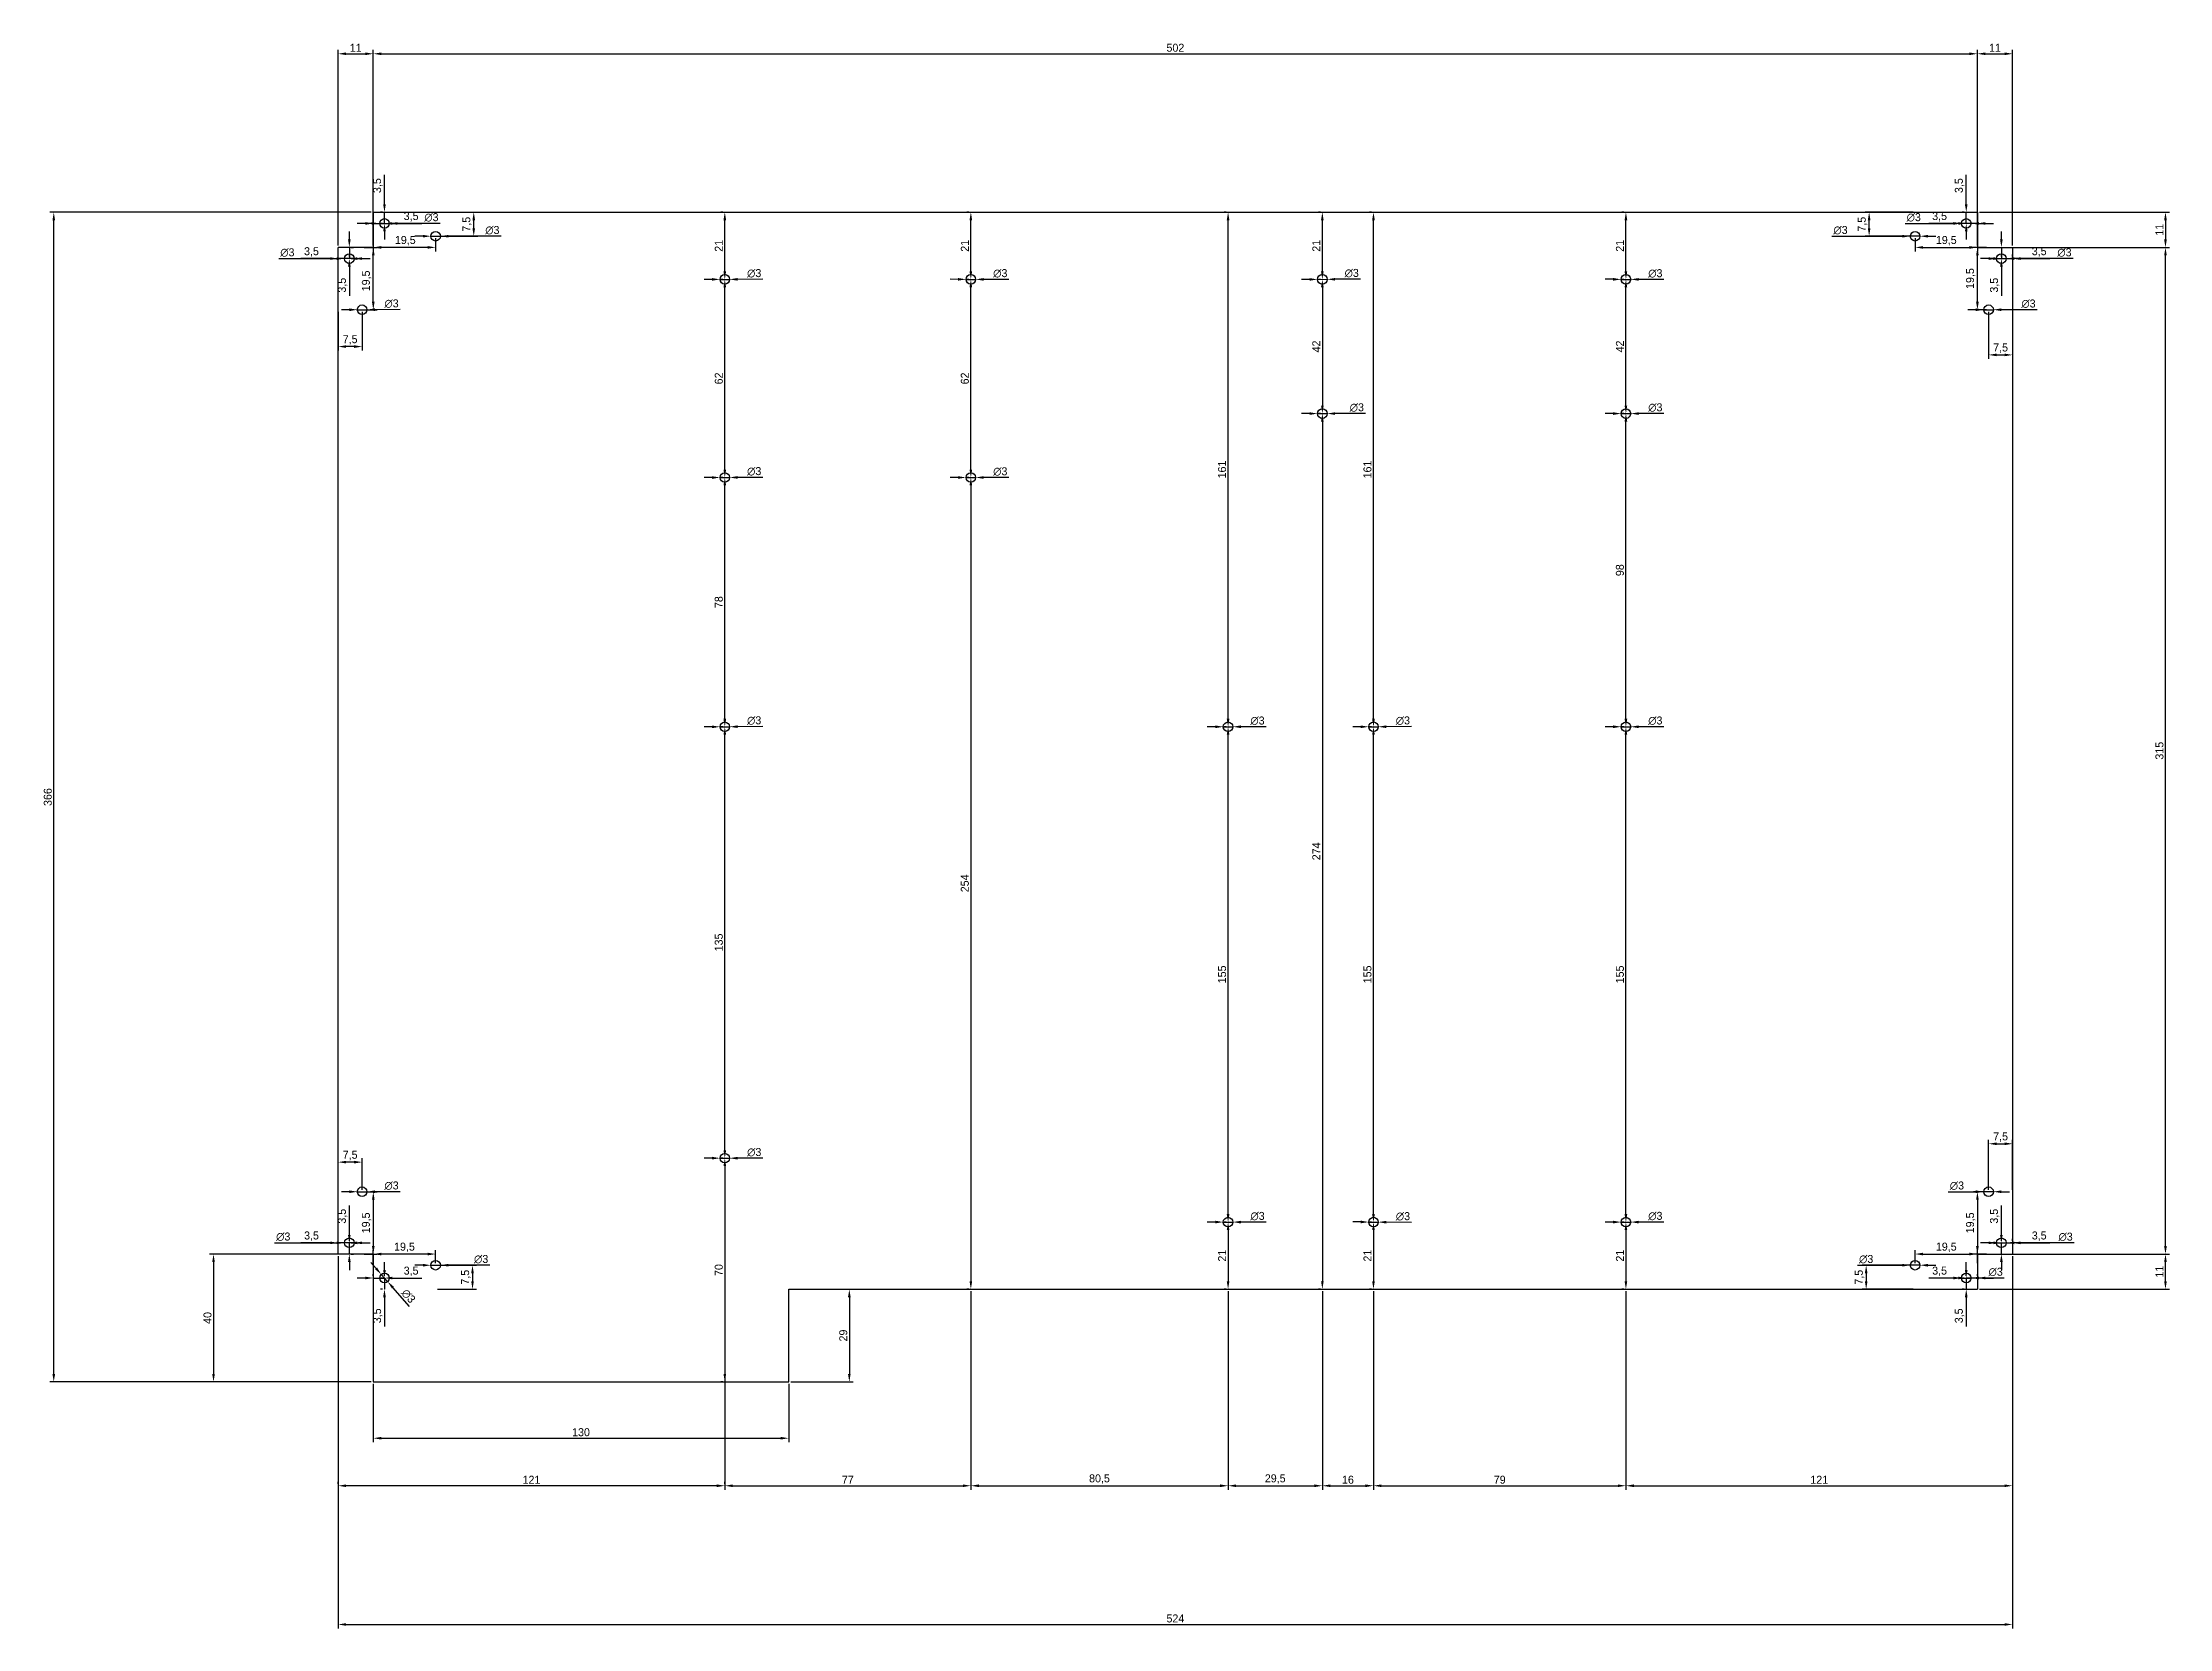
# Model space of a CAD drawing. Header units: millimetres. Extents: x 1367 to 2033, y 698 to 1194.
import ezdxf

# ---------------------------------------------------------------- set-up
doc = ezdxf.new("R2010")
doc.units = ezdxf.units.MM
doc.layers.get('Defpoints').update_dxf_attribs({"color": 4})
doc.dimstyles.new('ISO-25', dxfattribs={"dimtxt": 2.5, "dimasz": 2.5, "dimexe": 1.25, "dimexo": 0.625, "dimtad": 1, "dimtxsty": 'Standard', "dimcen": 2.5, "dimadec": 0, "dimazin": 0, "dimtfac": 1, "dimtmove": 0, "dimatfit": 3, "dimfxl": 1, "dimarcsym": 0})

msp = doc.modelspace()

# ---------------------------------------------------------------- blocks, each defined once
blk = doc.blocks.new('*D1')
at = {"layer": 'Defpoints', "color": 0, "lineweight": -2, "transparency": 16777216}
for p, q in [((1470.32, 1141.38), (1369.7, 1141.38)), ((1370.95, 777.88), (1370.95, 1138.88)), ((1470.32, 775.38), (1369.7, 775.38))]:
    blk.add_line(p, q, dxfattribs=at)
at = {"layer": 'Defpoints', "color": 0, "transparency": 16777216}
for p in [(1370.95, 1141.38), (1470.95, 1141.38), (1470.95, 775.38)]:
    blk.add_point(p, dxfattribs=at)
for points in [[(1370.54, 1138.88), (1371.37, 1138.88), (1370.95, 1141.38)], [(1370.54, 777.88), (1371.37, 777.88), (1370.95, 775.38)]]:
    blk.add_solid(points, dxfattribs=at)
at = {"layer": 'Defpoints', "color": 0, "transparency": 16777216, "insert": (1369.08, 958.38), "char_height": 2.5, "attachment_point": 5, "rotation": 90}
blk.add_mtext('366', dxfattribs=at)
blk = doc.blocks.new('*D2')
at = {"layer": 'Defpoints', "color": 0, "lineweight": -2, "transparency": 16777216}
for p, q in [((1459.95, 814.76), (1459.95, 698.22)), ((1983.95, 814.76), (1983.95, 698.22)), ((1462.45, 699.47), (1981.45, 699.47))]:
    blk.add_line(p, q, dxfattribs=at)
at = {"layer": 'Defpoints', "color": 0, "transparency": 16777216}
for p in [(1459.95, 815.38), (1983.95, 815.38), (1983.95, 699.47)]:
    blk.add_point(p, dxfattribs=at)
for points in [[(1462.45, 699.88), (1462.45, 699.05), (1459.95, 699.47)], [(1981.45, 699.88), (1981.45, 699.05), (1983.95, 699.47)]]:
    blk.add_solid(points, dxfattribs=at)
at = {"layer": 'Defpoints', "color": 0, "transparency": 16777216, "insert": (1721.95, 701.34), "char_height": 2.5, "attachment_point": 5}
blk.add_mtext('524', dxfattribs=at)
blk = doc.blocks.new('*D3')
at = {"layer": 'Defpoints', "color": 0, "lineweight": -2, "transparency": 16777216}
for p, q in [((1984.57, 1130.38), (2033.05, 1130.38)), ((2031.8, 817.88), (2031.8, 1127.88)), ((1984.57, 815.38), (2033.05, 815.38))]:
    blk.add_line(p, q, dxfattribs=at)
at = {"layer": 'Defpoints', "color": 0, "transparency": 16777216}
for p in [(1983.95, 1130.38), (2031.8, 1130.38), (1983.95, 815.38)]:
    blk.add_point(p, dxfattribs=at)
for points in [[(2031.38, 1127.88), (2032.21, 1127.88), (2031.8, 1130.38)], [(2031.38, 817.88), (2032.21, 817.88), (2031.8, 815.38)]]:
    blk.add_solid(points, dxfattribs=at)
at = {"layer": 'Defpoints', "color": 0, "transparency": 16777216, "insert": (2029.92, 972.88), "char_height": 2.5, "attachment_point": 5, "rotation": 90}
blk.add_mtext('315', dxfattribs=at)
blk = doc.blocks.new('*D4')
at = {"layer": 'Defpoints', "color": 0, "lineweight": -2, "transparency": 16777216}
for p, q in [((1973.57, 815.38), (2033.05, 815.38)), ((2031.8, 806.88), (2031.8, 812.88)), ((1973.57, 804.38), (2033.05, 804.38))]:
    blk.add_line(p, q, dxfattribs=at)
at = {"layer": 'Defpoints', "color": 0, "transparency": 16777216}
for p in [(1972.95, 815.38), (2031.8, 815.38), (1972.95, 804.38)]:
    blk.add_point(p, dxfattribs=at)
for points in [[(2031.38, 812.88), (2032.21, 812.88), (2031.8, 815.38)], [(2031.38, 806.88), (2032.21, 806.88), (2031.8, 804.38)]]:
    blk.add_solid(points, dxfattribs=at)
at = {"layer": 'Defpoints', "color": 0, "transparency": 16777216, "insert": (2029.92, 809.88), "char_height": 2.5, "attachment_point": 5, "rotation": 90}
blk.add_mtext('11', dxfattribs=at)
blk = doc.blocks.new('*D5')
at = {"layer": 'Defpoints', "color": 0, "lineweight": -2, "transparency": 16777216}
for p, q in [((1973.57, 1141.38), (2033.05, 1141.38)), ((2031.8, 1138.88), (2031.8, 1132.88)), ((1973.57, 1130.38), (2033.05, 1130.38))]:
    blk.add_line(p, q, dxfattribs=at)
at = {"layer": 'Defpoints', "color": 0, "transparency": 16777216}
for p in [(1972.95, 1141.38), (1972.95, 1130.38), (2031.8, 1130.38)]:
    blk.add_point(p, dxfattribs=at)
for points in [[(2031.38, 1138.88), (2032.21, 1138.88), (2031.8, 1141.38)], [(2031.38, 1132.88), (2032.21, 1132.88), (2031.8, 1130.38)]]:
    blk.add_solid(points, dxfattribs=at)
at = {"layer": 'Defpoints', "color": 0, "transparency": 16777216, "insert": (2029.92, 1135.88), "char_height": 2.5, "attachment_point": 5, "rotation": 90}
blk.add_mtext('11', dxfattribs=at)
blk = doc.blocks.new('*D6')
at = {"layer": 'Defpoints', "color": 0, "lineweight": -2, "transparency": 16777216}
for p, q in [((1470.95, 1142.01), (1470.95, 1192.22)), ((1972.95, 1142.01), (1972.95, 1192.22)), ((1473.45, 1190.97), (1970.45, 1190.97))]:
    blk.add_line(p, q, dxfattribs=at)
at = {"layer": 'Defpoints', "color": 0, "transparency": 16777216}
for p in [(1972.95, 1190.97), (1470.95, 1141.38), (1972.95, 1141.38)]:
    blk.add_point(p, dxfattribs=at)
for points in [[(1473.45, 1191.39), (1473.45, 1190.56), (1470.95, 1190.97)], [(1970.45, 1191.39), (1970.45, 1190.56), (1972.95, 1190.97)]]:
    blk.add_solid(points, dxfattribs=at)
at = {"layer": 'Defpoints', "color": 0, "transparency": 16777216, "insert": (1721.95, 1192.85), "char_height": 2.5, "attachment_point": 5}
blk.add_mtext('502', dxfattribs=at)
blk = doc.blocks.new('*D7')
at = {"layer": 'Defpoints', "color": 0, "lineweight": -2, "transparency": 16777216}
for p, q in [((1459.95, 1131.01), (1459.95, 1192.22)), ((1470.95, 1131.01), (1470.95, 1192.22)), ((1462.45, 1190.97), (1468.45, 1190.97))]:
    blk.add_line(p, q, dxfattribs=at)
at = {"layer": 'Defpoints', "color": 0, "transparency": 16777216}
for p in [(1470.95, 1190.97), (1459.95, 1130.38), (1470.95, 1130.38)]:
    blk.add_point(p, dxfattribs=at)
for points in [[(1462.45, 1191.39), (1462.45, 1190.56), (1459.95, 1190.97)], [(1468.45, 1191.39), (1468.45, 1190.56), (1470.95, 1190.97)]]:
    blk.add_solid(points, dxfattribs=at)
at = {"layer": 'Defpoints', "color": 0, "transparency": 16777216, "insert": (1465.45, 1192.85), "char_height": 2.5, "attachment_point": 5}
blk.add_mtext('11', dxfattribs=at)
blk = doc.blocks.new('*D8')
at = {"layer": 'Defpoints', "color": 0, "lineweight": -2, "transparency": 16777216}
for p, q in [((1972.95, 1131.01), (1972.95, 1192.22)), ((1983.95, 1131.01), (1983.95, 1192.22)), ((1975.45, 1190.97), (1981.45, 1190.97))]:
    blk.add_line(p, q, dxfattribs=at)
at = {"layer": 'Defpoints', "color": 0, "transparency": 16777216}
for p in [(1983.95, 1190.97), (1972.95, 1130.38), (1983.95, 1130.38)]:
    blk.add_point(p, dxfattribs=at)
for points in [[(1975.45, 1191.39), (1975.45, 1190.56), (1972.95, 1190.97)], [(1981.45, 1191.39), (1981.45, 1190.56), (1983.95, 1190.97)]]:
    blk.add_solid(points, dxfattribs=at)
at = {"layer": 'Defpoints', "color": 0, "transparency": 16777216, "insert": (1978.45, 1192.85), "char_height": 2.5, "attachment_point": 5}
blk.add_mtext('11', dxfattribs=at)
blk = doc.blocks.new('*D9')
at = {"layer": 'Defpoints', "color": 0, "lineweight": -2, "transparency": 16777216}
for p, q in [((1463.45, 821.38), (1463.45, 830.55)), ((1463.45, 815.38), (1463.45, 818.88)), ((1464.07, 818.88), (1464.7, 818.88)), ((1463.45, 812.88), (1463.45, 810.38)), ((1464.07, 815.38), (1464.7, 815.38))]:
    blk.add_line(p, q, dxfattribs=at)
at = {"layer": 'Defpoints', "color": 0, "transparency": 16777216}
for p in [(1463.45, 818.88), (1463.45, 815.38), (1463.45, 815.38)]:
    blk.add_point(p, dxfattribs=at)
for points in [[(1463.03, 821.38), (1463.86, 821.38), (1463.45, 818.88)], [(1463.03, 812.88), (1463.86, 812.88), (1463.45, 815.38)]]:
    blk.add_solid(points, dxfattribs=at)
at = {"layer": 'Defpoints', "color": 0, "transparency": 16777216, "insert": (1461.36, 827.21), "char_height": 2.5, "attachment_point": 5, "rotation": 90}
blk.add_mtext('3,5', dxfattribs=at)
blk = doc.blocks.new('*D10')
at = {"layer": 'Defpoints', "color": 0, "lineweight": -2, "transparency": 16777216}
for p, q in [((1457.45, 818.88), (1448.28, 818.88)), ((1459.95, 819.51), (1459.95, 820.13)), ((1463.45, 818.88), (1459.95, 818.88)), ((1463.45, 819.51), (1463.45, 820.13)), ((1465.95, 818.88), (1468.45, 818.88))]:
    blk.add_line(p, q, dxfattribs=at)
at = {"layer": 'Defpoints', "color": 0, "transparency": 16777216}
for p in [(1459.95, 818.88), (1459.95, 818.88), (1463.45, 818.88)]:
    blk.add_point(p, dxfattribs=at)
for points in [[(1457.45, 819.3), (1457.45, 818.46), (1459.95, 818.88)], [(1465.95, 819.3), (1465.95, 818.46), (1463.45, 818.88)]]:
    blk.add_solid(points, dxfattribs=at)
at = {"layer": 'Defpoints', "color": 0, "transparency": 16777216, "insert": (1451.61, 820.96), "char_height": 2.5, "attachment_point": 5}
blk.add_mtext('3,5', dxfattribs=at)
blk = doc.blocks.new('*D11')
at = {"layer": 'Defpoints', "color": 0, "lineweight": -2, "transparency": 16777216}
for p, q in [((1468.07, 834.88), (1472.2, 834.88)), ((1470.95, 832.38), (1470.95, 817.88)), ((1468.07, 815.38), (1472.2, 815.38))]:
    blk.add_line(p, q, dxfattribs=at)
at = {"layer": 'Defpoints', "color": 0, "transparency": 16777216}
for p in [(1467.45, 834.88), (1467.45, 815.38), (1470.95, 815.38)]:
    blk.add_point(p, dxfattribs=at)
for points in [[(1470.53, 832.38), (1471.36, 832.38), (1470.95, 834.88)], [(1470.53, 817.88), (1471.36, 817.88), (1470.95, 815.38)]]:
    blk.add_solid(points, dxfattribs=at)
at = {"layer": 'Defpoints', "color": 0, "transparency": 16777216, "insert": (1468.86, 825.13), "char_height": 2.5, "attachment_point": 5, "rotation": 90}
blk.add_mtext('19,5', dxfattribs=at)
blk = doc.blocks.new('*D12')
at = {"layer": 'Defpoints', "color": 0, "lineweight": -2, "transparency": 16777216}
for p, q in [((1459.95, 835.51), (1459.95, 845.39)), ((1467.45, 835.51), (1467.45, 845.39)), ((1464.95, 844.14), (1462.45, 844.14))]:
    blk.add_line(p, q, dxfattribs=at)
at = {"layer": 'Defpoints', "color": 0, "transparency": 16777216}
for p in [(1459.95, 844.14), (1459.95, 834.88), (1467.45, 834.88)]:
    blk.add_point(p, dxfattribs=at)
for points in [[(1462.45, 844.55), (1462.45, 843.72), (1459.95, 844.14)], [(1464.95, 844.55), (1464.95, 843.72), (1467.45, 844.14)]]:
    blk.add_solid(points, dxfattribs=at)
at = {"layer": 'Defpoints', "color": 0, "transparency": 16777216, "insert": (1463.7, 846.22), "char_height": 2.5, "attachment_point": 5}
blk.add_mtext('7,5', dxfattribs=at)
blk = doc.blocks.new('*D13')
at = {"layer": 'Defpoints', "color": 0, "lineweight": -2, "transparency": 16777216}
for p, q in [((1474.45, 810.38), (1474.45, 812.88)), ((1473.82, 807.88), (1473.2, 807.88)), ((1474.45, 807.88), (1474.45, 804.38)), ((1473.82, 804.38), (1473.2, 804.38)), ((1474.45, 801.88), (1474.45, 792.71))]:
    blk.add_line(p, q, dxfattribs=at)
at = {"layer": 'Defpoints', "color": 0, "transparency": 16777216}
for p in [(1474.45, 807.88), (1474.45, 804.38), (1474.45, 804.38)]:
    blk.add_point(p, dxfattribs=at)
for points in [[(1474.03, 810.38), (1474.86, 810.38), (1474.45, 807.88)], [(1474.03, 801.88), (1474.86, 801.88), (1474.45, 804.38)]]:
    blk.add_solid(points, dxfattribs=at)
at = {"layer": 'Defpoints', "color": 0, "transparency": 16777216, "insert": (1472.36, 796.05), "char_height": 2.5, "attachment_point": 5, "rotation": 90}
blk.add_mtext('3,5', dxfattribs=at)
blk = doc.blocks.new('*D14')
at = {"layer": 'Defpoints', "color": 0, "lineweight": -2, "transparency": 16777216}
for p, q in [((1468.45, 807.88), (1465.95, 807.88)), ((1470.95, 808.51), (1470.95, 809.13)), ((1470.95, 807.88), (1474.45, 807.88)), ((1474.45, 808.51), (1474.45, 809.13)), ((1476.95, 807.88), (1486.11, 807.88))]:
    blk.add_line(p, q, dxfattribs=at)
at = {"layer": 'Defpoints', "color": 0, "transparency": 16777216}
for p in [(1470.95, 807.88), (1470.95, 807.88), (1474.45, 807.88)]:
    blk.add_point(p, dxfattribs=at)
for points in [[(1468.45, 808.3), (1468.45, 807.46), (1470.95, 807.88)], [(1476.95, 808.3), (1476.95, 807.46), (1474.45, 807.88)]]:
    blk.add_solid(points, dxfattribs=at)
at = {"layer": 'Defpoints', "color": 0, "transparency": 16777216, "insert": (1482.78, 809.96), "char_height": 2.5, "attachment_point": 5}
blk.add_mtext('3,5', dxfattribs=at)
blk = doc.blocks.new('*D15')
at = {"layer": 'Defpoints', "color": 0, "lineweight": -2, "transparency": 16777216}
for p, q in [((1491.07, 811.88), (1503.24, 811.88)), ((1501.99, 809.38), (1501.99, 806.88)), ((1491.07, 804.38), (1503.24, 804.38))]:
    blk.add_line(p, q, dxfattribs=at)
at = {"layer": 'Defpoints', "color": 0, "transparency": 16777216}
for p in [(1490.45, 811.88), (1490.45, 804.38), (1501.99, 804.38)]:
    blk.add_point(p, dxfattribs=at)
for points in [[(1501.58, 809.38), (1502.41, 809.38), (1501.99, 811.88)], [(1501.58, 806.88), (1502.41, 806.88), (1501.99, 804.38)]]:
    blk.add_solid(points, dxfattribs=at)
at = {"layer": 'Defpoints', "color": 0, "transparency": 16777216, "insert": (1499.91, 808.13), "char_height": 2.5, "attachment_point": 5, "rotation": 90}
blk.add_mtext('7,5', dxfattribs=at)
blk = doc.blocks.new('*D16')
at = {"layer": 'Defpoints', "color": 0, "lineweight": -2, "transparency": 16777216}
for p, q in [((1470.95, 812.51), (1470.95, 816.63)), ((1487.95, 815.38), (1473.45, 815.38)), ((1490.45, 812.51), (1490.45, 816.63))]:
    blk.add_line(p, q, dxfattribs=at)
at = {"layer": 'Defpoints', "color": 0, "transparency": 16777216}
for p in [(1470.95, 815.38), (1470.95, 811.88), (1490.45, 811.88)]:
    blk.add_point(p, dxfattribs=at)
for points in [[(1473.45, 815.8), (1473.45, 814.96), (1470.95, 815.38)], [(1487.95, 815.8), (1487.95, 814.96), (1490.45, 815.38)]]:
    blk.add_solid(points, dxfattribs=at)
at = {"layer": 'Defpoints', "color": 0, "transparency": 16777216, "insert": (1480.7, 817.46), "char_height": 2.5, "attachment_point": 5}
blk.add_mtext('19,5', dxfattribs=at)
blk = doc.blocks.new('*D17')
at = {"layer": 'Defpoints', "color": 0, "lineweight": -2, "transparency": 16777216}
for p, q in [((1459.95, 1110.26), (1459.95, 1098.09)), ((1467.45, 1110.26), (1467.45, 1098.09)), ((1464.95, 1099.34), (1462.45, 1099.34))]:
    blk.add_line(p, q, dxfattribs=at)
at = {"layer": 'Defpoints', "color": 0, "transparency": 16777216}
for p in [(1459.95, 1110.88), (1467.45, 1110.88), (1459.95, 1099.34)]:
    blk.add_point(p, dxfattribs=at)
for points in [[(1462.45, 1099.76), (1462.45, 1098.93), (1459.95, 1099.34)], [(1464.95, 1099.76), (1464.95, 1098.93), (1467.45, 1099.34)]]:
    blk.add_solid(points, dxfattribs=at)
at = {"layer": 'Defpoints', "color": 0, "transparency": 16777216, "insert": (1463.7, 1101.43), "char_height": 2.5, "attachment_point": 5}
blk.add_mtext('7,5', dxfattribs=at)
blk = doc.blocks.new('*D18')
at = {"layer": 'Defpoints', "color": 0, "lineweight": -2, "transparency": 16777216}
for p, q in [((1468.07, 1130.38), (1472.2, 1130.38)), ((1470.95, 1113.38), (1470.95, 1127.88)), ((1468.07, 1110.88), (1472.2, 1110.88))]:
    blk.add_line(p, q, dxfattribs=at)
at = {"layer": 'Defpoints', "color": 0, "transparency": 16777216}
for p in [(1467.45, 1130.38), (1470.95, 1130.38), (1467.45, 1110.88)]:
    blk.add_point(p, dxfattribs=at)
for points in [[(1470.53, 1127.88), (1471.36, 1127.88), (1470.95, 1130.38)], [(1470.53, 1113.38), (1471.36, 1113.38), (1470.95, 1110.88)]]:
    blk.add_solid(points, dxfattribs=at)
at = {"layer": 'Defpoints', "color": 0, "transparency": 16777216, "insert": (1468.86, 1119.9), "char_height": 2.5, "attachment_point": 5, "rotation": 90}
blk.add_mtext('19,5', dxfattribs=at)
blk = doc.blocks.new('*D19')
at = {"layer": 'Defpoints', "color": 0, "lineweight": -2, "transparency": 16777216}
for p, q in [((1463.45, 1132.88), (1463.45, 1135.38)), ((1463.45, 1130.38), (1463.45, 1126.88)), ((1464.07, 1130.38), (1464.7, 1130.38)), ((1464.07, 1126.88), (1464.7, 1126.88)), ((1463.45, 1124.38), (1463.45, 1115.21))]:
    blk.add_line(p, q, dxfattribs=at)
at = {"layer": 'Defpoints', "color": 0, "transparency": 16777216}
for p in [(1463.45, 1130.38), (1463.45, 1130.38), (1463.45, 1126.88)]:
    blk.add_point(p, dxfattribs=at)
for points in [[(1463.03, 1132.88), (1463.86, 1132.88), (1463.45, 1130.38)], [(1463.03, 1124.38), (1463.86, 1124.38), (1463.45, 1126.88)]]:
    blk.add_solid(points, dxfattribs=at)
at = {"layer": 'Defpoints', "color": 0, "transparency": 16777216, "insert": (1461.36, 1118.55), "char_height": 2.5, "attachment_point": 5, "rotation": 90}
blk.add_mtext('3,5', dxfattribs=at)
blk = doc.blocks.new('*D20')
at = {"layer": 'Defpoints', "color": 0, "lineweight": -2, "transparency": 16777216}
for p, q in [((1457.45, 1126.88), (1448.28, 1126.88)), ((1459.95, 1127.51), (1459.95, 1128.13)), ((1463.45, 1126.88), (1459.95, 1126.88)), ((1463.45, 1127.51), (1463.45, 1128.13)), ((1465.95, 1126.88), (1468.45, 1126.88))]:
    blk.add_line(p, q, dxfattribs=at)
at = {"layer": 'Defpoints', "color": 0, "transparency": 16777216}
for p in [(1459.95, 1126.88), (1459.95, 1126.88), (1463.45, 1126.88)]:
    blk.add_point(p, dxfattribs=at)
for points in [[(1457.45, 1127.3), (1457.45, 1126.46), (1459.95, 1126.88)], [(1465.95, 1127.3), (1465.95, 1126.46), (1463.45, 1126.88)]]:
    blk.add_solid(points, dxfattribs=at)
at = {"layer": 'Defpoints', "color": 0, "transparency": 16777216, "insert": (1451.61, 1128.96), "char_height": 2.5, "attachment_point": 5}
blk.add_mtext('3,5', dxfattribs=at)
blk = doc.blocks.new('*D21')
at = {"layer": 'Defpoints', "color": 0, "lineweight": -2, "transparency": 16777216}
for p, q in [((1474.45, 1143.88), (1474.45, 1153.05)), ((1473.82, 1141.38), (1473.2, 1141.38)), ((1474.45, 1137.88), (1474.45, 1141.38)), ((1473.82, 1137.88), (1473.2, 1137.88)), ((1474.45, 1135.38), (1474.45, 1132.88))]:
    blk.add_line(p, q, dxfattribs=at)
at = {"layer": 'Defpoints', "color": 0, "transparency": 16777216}
for p in [(1474.45, 1141.38), (1474.45, 1141.38), (1474.45, 1137.88)]:
    blk.add_point(p, dxfattribs=at)
for points in [[(1474.03, 1143.88), (1474.86, 1143.88), (1474.45, 1141.38)], [(1474.03, 1135.38), (1474.86, 1135.38), (1474.45, 1137.88)]]:
    blk.add_solid(points, dxfattribs=at)
at = {"layer": 'Defpoints', "color": 0, "transparency": 16777216, "insert": (1472.36, 1149.71), "char_height": 2.5, "attachment_point": 5, "rotation": 90}
blk.add_mtext('3,5', dxfattribs=at)
blk = doc.blocks.new('*D22')
at = {"layer": 'Defpoints', "color": 0, "lineweight": -2, "transparency": 16777216}
for p, q in [((1470.95, 1138.51), (1470.95, 1139.13)), ((1474.45, 1138.51), (1474.45, 1139.13)), ((1468.45, 1137.88), (1465.95, 1137.88)), ((1470.95, 1137.88), (1474.45, 1137.88)), ((1476.95, 1137.88), (1486.11, 1137.88))]:
    blk.add_line(p, q, dxfattribs=at)
at = {"layer": 'Defpoints', "color": 0, "transparency": 16777216}
for p in [(1470.95, 1137.88), (1470.95, 1137.88), (1474.45, 1137.88)]:
    blk.add_point(p, dxfattribs=at)
for points in [[(1468.45, 1138.3), (1468.45, 1137.46), (1470.95, 1137.88)], [(1476.95, 1138.3), (1476.95, 1137.46), (1474.45, 1137.88)]]:
    blk.add_solid(points, dxfattribs=at)
at = {"layer": 'Defpoints', "color": 0, "transparency": 16777216, "insert": (1482.78, 1139.96), "char_height": 2.5, "attachment_point": 5}
blk.add_mtext('3,5', dxfattribs=at)
blk = doc.blocks.new('*D23')
at = {"layer": 'Defpoints', "color": 0, "lineweight": -2, "transparency": 16777216}
for p, q in [((1470.95, 1133.26), (1470.95, 1129.13)), ((1490.45, 1133.26), (1490.45, 1129.13)), ((1487.95, 1130.38), (1473.45, 1130.38))]:
    blk.add_line(p, q, dxfattribs=at)
at = {"layer": 'Defpoints', "color": 0, "transparency": 16777216}
for p in [(1470.95, 1133.88), (1490.45, 1133.88), (1470.95, 1130.38)]:
    blk.add_point(p, dxfattribs=at)
for points in [[(1473.45, 1130.8), (1473.45, 1129.96), (1470.95, 1130.38)], [(1487.95, 1130.8), (1487.95, 1129.96), (1490.45, 1130.38)]]:
    blk.add_solid(points, dxfattribs=at)
at = {"layer": 'Defpoints', "color": 0, "transparency": 16777216, "insert": (1480.96, 1132.46), "char_height": 2.5, "attachment_point": 5}
blk.add_mtext('19,5', dxfattribs=at)
blk = doc.blocks.new('*D24')
at = {"layer": 'Defpoints', "color": 0, "lineweight": -2, "transparency": 16777216}
for p, q in [((1491.07, 1141.38), (1503.63, 1141.38)), ((1502.38, 1136.38), (1502.38, 1138.88)), ((1491.07, 1133.88), (1503.63, 1133.88))]:
    blk.add_line(p, q, dxfattribs=at)
at = {"layer": 'Defpoints', "color": 0, "transparency": 16777216}
for p in [(1490.45, 1141.38), (1502.38, 1141.38), (1490.45, 1133.88)]:
    blk.add_point(p, dxfattribs=at)
for points in [[(1501.97, 1138.88), (1502.8, 1138.88), (1502.38, 1141.38)], [(1501.97, 1136.38), (1502.8, 1136.38), (1502.38, 1133.88)]]:
    blk.add_solid(points, dxfattribs=at)
at = {"layer": 'Defpoints', "color": 0, "transparency": 16777216, "insert": (1500.3, 1137.63), "char_height": 2.5, "attachment_point": 5, "rotation": 90}
blk.add_mtext('7,5', dxfattribs=at)
blk = doc.blocks.new('*D25')
at = {"layer": 'Defpoints', "color": 0, "lineweight": -2, "transparency": 16777216}
for p, q in [((1966.95, 807.88), (1957.78, 807.88)), ((1969.45, 808.51), (1969.45, 809.13)), ((1972.95, 807.88), (1969.45, 807.88)), ((1972.95, 808.51), (1972.95, 809.13)), ((1975.45, 807.88), (1977.95, 807.88))]:
    blk.add_line(p, q, dxfattribs=at)
at = {"layer": 'Defpoints', "color": 0, "transparency": 16777216}
for p in [(1969.45, 807.88), (1972.95, 807.88), (1972.95, 807.88)]:
    blk.add_point(p, dxfattribs=at)
for points in [[(1966.95, 808.3), (1966.95, 807.46), (1969.45, 807.88)], [(1975.45, 808.3), (1975.45, 807.46), (1972.95, 807.88)]]:
    blk.add_solid(points, dxfattribs=at)
at = {"layer": 'Defpoints', "color": 0, "transparency": 16777216, "insert": (1961.11, 809.96), "char_height": 2.5, "attachment_point": 5}
blk.add_mtext('3,5', dxfattribs=at)
blk = doc.blocks.new('*D26')
at = {"layer": 'Defpoints', "color": 0, "lineweight": -2, "transparency": 16777216}
for p, q in [((1969.45, 810.38), (1969.45, 812.88)), ((1968.82, 807.88), (1968.2, 807.88)), ((1969.45, 807.88), (1969.45, 804.38)), ((1968.82, 804.38), (1968.2, 804.38)), ((1969.45, 801.88), (1969.45, 792.71))]:
    blk.add_line(p, q, dxfattribs=at)
at = {"layer": 'Defpoints', "color": 0, "transparency": 16777216}
for p in [(1969.45, 807.88), (1969.45, 804.38), (1969.45, 804.38)]:
    blk.add_point(p, dxfattribs=at)
for points in [[(1969.03, 810.38), (1969.86, 810.38), (1969.45, 807.88)], [(1969.03, 801.88), (1969.86, 801.88), (1969.45, 804.38)]]:
    blk.add_solid(points, dxfattribs=at)
at = {"layer": 'Defpoints', "color": 0, "transparency": 16777216, "insert": (1967.36, 796.05), "char_height": 2.5, "attachment_point": 5, "rotation": 90}
blk.add_mtext('3,5', dxfattribs=at)
blk = doc.blocks.new('*D27')
at = {"layer": 'Defpoints', "color": 0, "lineweight": -2, "transparency": 16777216}
for p, q in [((1952.82, 811.88), (1936.88, 811.88)), ((1938.13, 809.38), (1938.13, 806.88)), ((1952.82, 804.38), (1936.88, 804.38))]:
    blk.add_line(p, q, dxfattribs=at)
at = {"layer": 'Defpoints', "color": 0, "transparency": 16777216}
for p in [(1953.45, 811.88), (1938.13, 804.38), (1953.45, 804.38)]:
    blk.add_point(p, dxfattribs=at)
for points in [[(1937.72, 809.38), (1938.55, 809.38), (1938.13, 811.88)], [(1937.72, 806.88), (1938.55, 806.88), (1938.13, 804.38)]]:
    blk.add_solid(points, dxfattribs=at)
at = {"layer": 'Defpoints', "color": 0, "transparency": 16777216, "insert": (1936.05, 808.13), "char_height": 2.5, "attachment_point": 5, "rotation": 90}
blk.add_mtext('7,5', dxfattribs=at)
blk = doc.blocks.new('*D28')
at = {"layer": 'Defpoints', "color": 0, "lineweight": -2, "transparency": 16777216}
for p, q in [((1953.45, 812.51), (1953.45, 816.63)), ((1955.95, 815.38), (1970.45, 815.38)), ((1972.95, 812.51), (1972.95, 816.63))]:
    blk.add_line(p, q, dxfattribs=at)
at = {"layer": 'Defpoints', "color": 0, "transparency": 16777216}
for p in [(1972.95, 815.38), (1953.45, 811.88), (1972.95, 811.88)]:
    blk.add_point(p, dxfattribs=at)
for points in [[(1955.95, 815.8), (1955.95, 814.96), (1953.45, 815.38)], [(1970.45, 815.8), (1970.45, 814.96), (1972.95, 815.38)]]:
    blk.add_solid(points, dxfattribs=at)
at = {"layer": 'Defpoints', "color": 0, "transparency": 16777216, "insert": (1963.2, 817.46), "char_height": 2.5, "attachment_point": 5}
blk.add_mtext('19,5', dxfattribs=at)
blk = doc.blocks.new('*D29')
at = {"layer": 'Defpoints', "color": 0, "lineweight": -2, "transparency": 16777216}
for p, q in [((1980.45, 821.38), (1980.45, 830.55)), ((1980.45, 815.38), (1980.45, 818.88)), ((1981.07, 818.88), (1981.7, 818.88)), ((1980.45, 812.88), (1980.45, 810.38)), ((1981.07, 815.38), (1981.7, 815.38))]:
    blk.add_line(p, q, dxfattribs=at)
at = {"layer": 'Defpoints', "color": 0, "transparency": 16777216}
for p in [(1980.45, 818.88), (1980.45, 815.38), (1980.45, 815.38)]:
    blk.add_point(p, dxfattribs=at)
for points in [[(1980.03, 821.38), (1980.86, 821.38), (1980.45, 818.88)], [(1980.03, 812.88), (1980.86, 812.88), (1980.45, 815.38)]]:
    blk.add_solid(points, dxfattribs=at)
at = {"layer": 'Defpoints', "color": 0, "transparency": 16777216, "insert": (1978.36, 827.21), "char_height": 2.5, "attachment_point": 5, "rotation": 90}
blk.add_mtext('3,5', dxfattribs=at)
blk = doc.blocks.new('*D30')
at = {"layer": 'Defpoints', "color": 0, "lineweight": -2, "transparency": 16777216}
for p, q in [((1977.95, 818.88), (1975.45, 818.88)), ((1980.45, 819.51), (1980.45, 820.13)), ((1980.45, 818.88), (1983.95, 818.88)), ((1983.95, 819.51), (1983.95, 820.13)), ((1986.45, 818.88), (1995.61, 818.88))]:
    blk.add_line(p, q, dxfattribs=at)
at = {"layer": 'Defpoints', "color": 0, "transparency": 16777216}
for p in [(1980.45, 818.88), (1983.95, 818.88), (1983.95, 818.88)]:
    blk.add_point(p, dxfattribs=at)
for points in [[(1977.95, 819.3), (1977.95, 818.46), (1980.45, 818.88)], [(1986.45, 819.3), (1986.45, 818.46), (1983.95, 818.88)]]:
    blk.add_solid(points, dxfattribs=at)
at = {"layer": 'Defpoints', "color": 0, "transparency": 16777216, "insert": (1992.28, 820.96), "char_height": 2.5, "attachment_point": 5}
blk.add_mtext('3,5', dxfattribs=at)
blk = doc.blocks.new('*D31')
at = {"layer": 'Defpoints', "color": 0, "lineweight": -2, "transparency": 16777216}
for p, q in [((1976.45, 835.51), (1976.45, 851.14)), ((1978.95, 849.89), (1981.45, 849.89)), ((1983.95, 835.51), (1983.95, 851.14))]:
    blk.add_line(p, q, dxfattribs=at)
at = {"layer": 'Defpoints', "color": 0, "transparency": 16777216}
for p in [(1983.95, 849.89), (1976.45, 834.88), (1983.95, 834.88)]:
    blk.add_point(p, dxfattribs=at)
for points in [[(1978.95, 850.3), (1978.95, 849.47), (1976.45, 849.89)], [(1981.45, 850.3), (1981.45, 849.47), (1983.95, 849.89)]]:
    blk.add_solid(points, dxfattribs=at)
at = {"layer": 'Defpoints', "color": 0, "transparency": 16777216, "insert": (1980.2, 851.97), "char_height": 2.5, "attachment_point": 5}
blk.add_mtext('7,5', dxfattribs=at)
blk = doc.blocks.new('*D32')
at = {"layer": 'Defpoints', "color": 0, "lineweight": -2, "transparency": 16777216}
for p, q in [((1975.82, 834.88), (1971.7, 834.88)), ((1972.95, 832.38), (1972.95, 817.88)), ((1975.82, 815.38), (1971.7, 815.38))]:
    blk.add_line(p, q, dxfattribs=at)
at = {"layer": 'Defpoints', "color": 0, "transparency": 16777216}
for p in [(1976.45, 834.88), (1972.95, 815.38), (1976.45, 815.38)]:
    blk.add_point(p, dxfattribs=at)
for points in [[(1972.53, 832.38), (1973.36, 832.38), (1972.95, 834.88)], [(1972.53, 817.88), (1973.36, 817.88), (1972.95, 815.38)]]:
    blk.add_solid(points, dxfattribs=at)
at = {"layer": 'Defpoints', "color": 0, "transparency": 16777216, "insert": (1970.86, 825.13), "char_height": 2.5, "attachment_point": 5, "rotation": 90}
blk.add_mtext('19,5', dxfattribs=at)
blk = doc.blocks.new('*D33')
at = {"layer": 'Defpoints', "color": 0, "lineweight": -2, "transparency": 16777216}
for p, q in [((1975.82, 1130.38), (1971.7, 1130.38)), ((1972.95, 1113.38), (1972.95, 1127.88)), ((1975.82, 1110.88), (1971.7, 1110.88))]:
    blk.add_line(p, q, dxfattribs=at)
at = {"layer": 'Defpoints', "color": 0, "transparency": 16777216}
for p in [(1972.95, 1130.38), (1976.45, 1130.38), (1976.45, 1110.88)]:
    blk.add_point(p, dxfattribs=at)
for points in [[(1972.53, 1127.88), (1973.36, 1127.88), (1972.95, 1130.38)], [(1972.53, 1113.38), (1973.36, 1113.38), (1972.95, 1110.88)]]:
    blk.add_solid(points, dxfattribs=at)
at = {"layer": 'Defpoints', "color": 0, "transparency": 16777216, "insert": (1970.86, 1120.63), "char_height": 2.5, "attachment_point": 5, "rotation": 90}
blk.add_mtext('19,5', dxfattribs=at)
blk = doc.blocks.new('*D34')
at = {"layer": 'Defpoints', "color": 0, "lineweight": -2, "transparency": 16777216}
for p, q in [((1976.45, 1110.26), (1976.45, 1095.49)), ((1983.95, 1110.26), (1983.95, 1095.49)), ((1978.95, 1096.74), (1981.45, 1096.74))]:
    blk.add_line(p, q, dxfattribs=at)
at = {"layer": 'Defpoints', "color": 0, "transparency": 16777216}
for p in [(1976.45, 1110.88), (1983.95, 1110.88), (1983.95, 1096.74)]:
    blk.add_point(p, dxfattribs=at)
for points in [[(1978.95, 1097.16), (1978.95, 1096.33), (1976.45, 1096.74)], [(1981.45, 1097.16), (1981.45, 1096.33), (1983.95, 1096.74)]]:
    blk.add_solid(points, dxfattribs=at)
at = {"layer": 'Defpoints', "color": 0, "transparency": 16777216, "insert": (1980.2, 1098.83), "char_height": 2.5, "attachment_point": 5}
blk.add_mtext('7,5', dxfattribs=at)
blk = doc.blocks.new('*D35')
at = {"layer": 'Defpoints', "color": 0, "lineweight": -2, "transparency": 16777216}
for p, q in [((1980.45, 1132.88), (1980.45, 1135.38)), ((1980.45, 1130.38), (1980.45, 1126.88)), ((1981.07, 1130.38), (1981.7, 1130.38)), ((1981.07, 1126.88), (1981.7, 1126.88)), ((1980.45, 1124.38), (1980.45, 1115.21))]:
    blk.add_line(p, q, dxfattribs=at)
at = {"layer": 'Defpoints', "color": 0, "transparency": 16777216}
for p in [(1980.45, 1130.38), (1980.45, 1130.38), (1980.45, 1126.88)]:
    blk.add_point(p, dxfattribs=at)
for points in [[(1980.03, 1132.88), (1980.86, 1132.88), (1980.45, 1130.38)], [(1980.03, 1124.38), (1980.86, 1124.38), (1980.45, 1126.88)]]:
    blk.add_solid(points, dxfattribs=at)
at = {"layer": 'Defpoints', "color": 0, "transparency": 16777216, "insert": (1978.36, 1118.55), "char_height": 2.5, "attachment_point": 5, "rotation": 90}
blk.add_mtext('3,5', dxfattribs=at)
blk = doc.blocks.new('*D36')
at = {"layer": 'Defpoints', "color": 0, "lineweight": -2, "transparency": 16777216}
for p, q in [((1977.95, 1126.88), (1975.45, 1126.88)), ((1980.45, 1127.51), (1980.45, 1128.13)), ((1980.45, 1126.88), (1983.95, 1126.88)), ((1983.95, 1127.51), (1983.95, 1128.13)), ((1986.45, 1126.88), (1995.61, 1126.88))]:
    blk.add_line(p, q, dxfattribs=at)
at = {"layer": 'Defpoints', "color": 0, "transparency": 16777216}
for p in [(1980.45, 1126.88), (1983.95, 1126.88), (1983.95, 1126.88)]:
    blk.add_point(p, dxfattribs=at)
for points in [[(1977.95, 1127.3), (1977.95, 1126.46), (1980.45, 1126.88)], [(1986.45, 1127.3), (1986.45, 1126.46), (1983.95, 1126.88)]]:
    blk.add_solid(points, dxfattribs=at)
at = {"layer": 'Defpoints', "color": 0, "transparency": 16777216, "insert": (1992.28, 1128.96), "char_height": 2.5, "attachment_point": 5}
blk.add_mtext('3,5', dxfattribs=at)
blk = doc.blocks.new('*D37')
at = {"layer": 'Defpoints', "color": 0, "lineweight": -2, "transparency": 16777216}
for p, q in [((1952.82, 1141.38), (1937.81, 1141.38)), ((1939.06, 1136.38), (1939.06, 1138.88)), ((1952.82, 1133.88), (1937.81, 1133.88))]:
    blk.add_line(p, q, dxfattribs=at)
at = {"layer": 'Defpoints', "color": 0, "transparency": 16777216}
for p in [(1939.06, 1141.38), (1953.45, 1141.38), (1953.45, 1133.88)]:
    blk.add_point(p, dxfattribs=at)
for points in [[(1938.64, 1138.88), (1939.48, 1138.88), (1939.06, 1141.38)], [(1938.64, 1136.38), (1939.48, 1136.38), (1939.06, 1133.88)]]:
    blk.add_solid(points, dxfattribs=at)
at = {"layer": 'Defpoints', "color": 0, "transparency": 16777216, "insert": (1936.98, 1137.63), "char_height": 2.5, "attachment_point": 5, "rotation": 90}
blk.add_mtext('7,5', dxfattribs=at)
blk = doc.blocks.new('*D38')
at = {"layer": 'Defpoints', "color": 0, "lineweight": -2, "transparency": 16777216}
for p, q in [((1953.45, 1133.26), (1953.45, 1129.13)), ((1972.95, 1133.26), (1972.95, 1129.13)), ((1955.95, 1130.38), (1970.45, 1130.38))]:
    blk.add_line(p, q, dxfattribs=at)
at = {"layer": 'Defpoints', "color": 0, "transparency": 16777216}
for p in [(1953.45, 1133.88), (1972.95, 1133.88), (1972.95, 1130.38)]:
    blk.add_point(p, dxfattribs=at)
for points in [[(1955.95, 1130.8), (1955.95, 1129.96), (1953.45, 1130.38)], [(1970.45, 1130.8), (1970.45, 1129.96), (1972.95, 1130.38)]]:
    blk.add_solid(points, dxfattribs=at)
at = {"layer": 'Defpoints', "color": 0, "transparency": 16777216, "insert": (1963.2, 1132.46), "char_height": 2.5, "attachment_point": 5}
blk.add_mtext('19,5', dxfattribs=at)
blk = doc.blocks.new('*D39')
at = {"layer": 'Defpoints', "color": 0, "lineweight": -2, "transparency": 16777216}
for p, q in [((1969.45, 1143.88), (1969.45, 1153.05)), ((1968.82, 1141.38), (1968.2, 1141.38)), ((1969.45, 1137.88), (1969.45, 1141.38)), ((1968.82, 1137.88), (1968.2, 1137.88)), ((1969.45, 1135.38), (1969.45, 1132.88))]:
    blk.add_line(p, q, dxfattribs=at)
at = {"layer": 'Defpoints', "color": 0, "transparency": 16777216}
for p in [(1969.45, 1141.38), (1969.45, 1141.38), (1969.45, 1137.88)]:
    blk.add_point(p, dxfattribs=at)
for points in [[(1969.03, 1143.88), (1969.86, 1143.88), (1969.45, 1141.38)], [(1969.03, 1135.38), (1969.86, 1135.38), (1969.45, 1137.88)]]:
    blk.add_solid(points, dxfattribs=at)
at = {"layer": 'Defpoints', "color": 0, "transparency": 16777216, "insert": (1967.36, 1149.71), "char_height": 2.5, "attachment_point": 5, "rotation": 90}
blk.add_mtext('3,5', dxfattribs=at)
blk = doc.blocks.new('*D40')
at = {"layer": 'Defpoints', "color": 0, "lineweight": -2, "transparency": 16777216}
for p, q in [((1969.45, 1138.51), (1969.45, 1139.13)), ((1972.95, 1138.51), (1972.95, 1139.13)), ((1966.95, 1137.88), (1957.78, 1137.88)), ((1972.95, 1137.88), (1969.45, 1137.88)), ((1975.45, 1137.88), (1977.95, 1137.88))]:
    blk.add_line(p, q, dxfattribs=at)
at = {"layer": 'Defpoints', "color": 0, "transparency": 16777216}
for p in [(1969.45, 1137.88), (1972.95, 1137.88), (1972.95, 1137.88)]:
    blk.add_point(p, dxfattribs=at)
for points in [[(1966.95, 1138.3), (1966.95, 1137.46), (1969.45, 1137.88)], [(1975.45, 1138.3), (1975.45, 1137.46), (1972.95, 1137.88)]]:
    blk.add_solid(points, dxfattribs=at)
at = {"layer": 'Defpoints', "color": 0, "transparency": 16777216, "insert": (1961.11, 1139.96), "char_height": 2.5, "attachment_point": 5}
blk.add_mtext('3,5', dxfattribs=at)
blk = doc.blocks.new('*D41')
at = {"layer": 'Defpoints', "color": 0, "lineweight": -2, "transparency": 16777216}
for p, q in [((1580.32, 845.38), (1579.7, 845.38)), ((1580.95, 842.88), (1580.95, 777.88)), ((1580.32, 775.38), (1579.7, 775.38))]:
    blk.add_line(p, q, dxfattribs=at)
at = {"layer": 'Defpoints', "color": 0, "transparency": 16777216}
for p in [(1580.95, 845.38), (1580.95, 775.38), (1580.95, 775.38)]:
    blk.add_point(p, dxfattribs=at)
for points in [[(1580.53, 842.88), (1581.36, 842.88), (1580.95, 845.38)], [(1580.53, 777.88), (1581.36, 777.88), (1580.95, 775.38)]]:
    blk.add_solid(points, dxfattribs=at)
at = {"layer": 'Defpoints', "color": 0, "transparency": 16777216, "insert": (1579.07, 810.38), "char_height": 2.5, "attachment_point": 5, "rotation": 90}
blk.add_mtext('70', dxfattribs=at)
blk = doc.blocks.new('*D42')
at = {"layer": 'Defpoints', "color": 0, "lineweight": -2, "transparency": 16777216}
for p, q in [((1580.32, 980.38), (1579.7, 980.38)), ((1580.95, 847.88), (1580.95, 977.88)), ((1580.32, 845.38), (1579.7, 845.38))]:
    blk.add_line(p, q, dxfattribs=at)
at = {"layer": 'Defpoints', "color": 0, "transparency": 16777216}
for p in [(1580.95, 980.38), (1580.95, 980.38), (1580.95, 845.38)]:
    blk.add_point(p, dxfattribs=at)
for points in [[(1580.53, 977.88), (1581.36, 977.88), (1580.95, 980.38)], [(1580.53, 847.88), (1581.36, 847.88), (1580.95, 845.38)]]:
    blk.add_solid(points, dxfattribs=at)
at = {"layer": 'Defpoints', "color": 0, "transparency": 16777216, "insert": (1579.07, 912.88), "char_height": 2.5, "attachment_point": 5, "rotation": 90}
blk.add_mtext('135', dxfattribs=at)
blk = doc.blocks.new('*D43')
at = {"layer": 'Defpoints', "color": 0, "lineweight": -2, "transparency": 16777216}
for p, q in [((1580.32, 1058.38), (1579.7, 1058.38)), ((1580.95, 982.88), (1580.95, 1055.88)), ((1580.32, 980.38), (1579.7, 980.38))]:
    blk.add_line(p, q, dxfattribs=at)
at = {"layer": 'Defpoints', "color": 0, "transparency": 16777216}
for p in [(1580.95, 1058.38), (1580.95, 1058.38), (1580.95, 980.38)]:
    blk.add_point(p, dxfattribs=at)
for points in [[(1580.53, 1055.88), (1581.36, 1055.88), (1580.95, 1058.38)], [(1580.53, 982.88), (1581.36, 982.88), (1580.95, 980.38)]]:
    blk.add_solid(points, dxfattribs=at)
at = {"layer": 'Defpoints', "color": 0, "transparency": 16777216, "insert": (1579.07, 1019.38), "char_height": 2.5, "attachment_point": 5, "rotation": 90}
blk.add_mtext('78', dxfattribs=at)
blk = doc.blocks.new('*D44')
at = {"layer": 'Defpoints', "color": 0, "lineweight": -2, "transparency": 16777216}
for p, q in [((1580.32, 1120.38), (1579.7, 1120.38)), ((1580.95, 1060.88), (1580.95, 1117.88)), ((1580.32, 1058.38), (1579.7, 1058.38))]:
    blk.add_line(p, q, dxfattribs=at)
at = {"layer": 'Defpoints', "color": 0, "transparency": 16777216}
for p in [(1580.95, 1120.38), (1580.95, 1120.38), (1580.95, 1058.38)]:
    blk.add_point(p, dxfattribs=at)
for points in [[(1580.53, 1117.88), (1581.36, 1117.88), (1580.95, 1120.38)], [(1580.53, 1060.88), (1581.36, 1060.88), (1580.95, 1058.38)]]:
    blk.add_solid(points, dxfattribs=at)
at = {"layer": 'Defpoints', "color": 0, "transparency": 16777216, "insert": (1579.07, 1089.38), "char_height": 2.5, "attachment_point": 5, "rotation": 90}
blk.add_mtext('62', dxfattribs=at)
blk = doc.blocks.new('*D45')
at = {"layer": 'Defpoints', "color": 0, "lineweight": -2, "transparency": 16777216}
for p, q in [((1580.32, 1141.38), (1579.7, 1141.38)), ((1580.95, 1122.88), (1580.95, 1138.88)), ((1580.32, 1120.38), (1579.7, 1120.38))]:
    blk.add_line(p, q, dxfattribs=at)
at = {"layer": 'Defpoints', "color": 0, "transparency": 16777216}
for p in [(1580.95, 1141.38), (1580.95, 1141.38), (1580.95, 1120.38)]:
    blk.add_point(p, dxfattribs=at)
for points in [[(1580.53, 1138.88), (1581.36, 1138.88), (1580.95, 1141.38)], [(1580.53, 1122.88), (1581.36, 1122.88), (1580.95, 1120.38)]]:
    blk.add_solid(points, dxfattribs=at)
at = {"layer": 'Defpoints', "color": 0, "transparency": 16777216, "insert": (1579.07, 1130.88), "char_height": 2.5, "attachment_point": 5, "rotation": 90}
blk.add_mtext('21', dxfattribs=at)
blk = doc.blocks.new('*D46')
at = {"layer": 'Defpoints', "color": 0, "lineweight": -2, "transparency": 16777216}
for p, q in [((1657.32, 1120.38), (1656.7, 1120.38)), ((1657.95, 1060.88), (1657.95, 1117.88)), ((1657.32, 1058.38), (1656.7, 1058.38))]:
    blk.add_line(p, q, dxfattribs=at)
at = {"layer": 'Defpoints', "color": 0, "transparency": 16777216}
for p in [(1657.95, 1120.38), (1657.95, 1120.38), (1657.95, 1058.38)]:
    blk.add_point(p, dxfattribs=at)
for points in [[(1657.53, 1117.88), (1658.36, 1117.88), (1657.95, 1120.38)], [(1657.53, 1060.88), (1658.36, 1060.88), (1657.95, 1058.38)]]:
    blk.add_solid(points, dxfattribs=at)
at = {"layer": 'Defpoints', "color": 0, "transparency": 16777216, "insert": (1656.07, 1089.38), "char_height": 2.5, "attachment_point": 5, "rotation": 90}
blk.add_mtext('62', dxfattribs=at)
blk = doc.blocks.new('*D47')
at = {"layer": 'Defpoints', "color": 0, "lineweight": -2, "transparency": 16777216}
for p, q in [((1657.32, 1141.38), (1656.7, 1141.38)), ((1657.95, 1122.88), (1657.95, 1138.88)), ((1657.32, 1120.38), (1656.7, 1120.38))]:
    blk.add_line(p, q, dxfattribs=at)
at = {"layer": 'Defpoints', "color": 0, "transparency": 16777216}
for p in [(1657.95, 1141.38), (1657.95, 1141.38), (1657.95, 1120.38)]:
    blk.add_point(p, dxfattribs=at)
for points in [[(1657.53, 1138.88), (1658.36, 1138.88), (1657.95, 1141.38)], [(1657.53, 1122.88), (1658.36, 1122.88), (1657.95, 1120.38)]]:
    blk.add_solid(points, dxfattribs=at)
at = {"layer": 'Defpoints', "color": 0, "transparency": 16777216, "insert": (1656.07, 1130.88), "char_height": 2.5, "attachment_point": 5, "rotation": 90}
blk.add_mtext('21', dxfattribs=at)
blk = doc.blocks.new('*D48')
at = {"layer": 'Defpoints', "color": 0, "lineweight": -2, "transparency": 16777216}
for p, q in [((1737.82, 825.38), (1737.2, 825.38)), ((1738.45, 822.88), (1738.45, 806.88)), ((1737.82, 804.38), (1737.2, 804.38))]:
    blk.add_line(p, q, dxfattribs=at)
at = {"layer": 'Defpoints', "color": 0, "transparency": 16777216}
for p in [(1738.45, 825.38), (1738.45, 804.38), (1738.45, 804.38)]:
    blk.add_point(p, dxfattribs=at)
for points in [[(1738.03, 822.88), (1738.86, 822.88), (1738.45, 825.38)], [(1738.03, 806.88), (1738.86, 806.88), (1738.45, 804.38)]]:
    blk.add_solid(points, dxfattribs=at)
at = {"layer": 'Defpoints', "color": 0, "transparency": 16777216, "insert": (1736.57, 814.88), "char_height": 2.5, "attachment_point": 5, "rotation": 90}
blk.add_mtext('21', dxfattribs=at)
blk = doc.blocks.new('*D49')
at = {"layer": 'Defpoints', "color": 0, "lineweight": -2, "transparency": 16777216}
for p, q in [((1737.82, 980.38), (1737.2, 980.38)), ((1738.45, 827.88), (1738.45, 977.88)), ((1737.82, 825.38), (1737.2, 825.38))]:
    blk.add_line(p, q, dxfattribs=at)
at = {"layer": 'Defpoints', "color": 0, "transparency": 16777216}
for p in [(1738.45, 980.38), (1738.45, 980.38), (1738.45, 825.38)]:
    blk.add_point(p, dxfattribs=at)
for points in [[(1738.03, 977.88), (1738.86, 977.88), (1738.45, 980.38)], [(1738.03, 827.88), (1738.86, 827.88), (1738.45, 825.38)]]:
    blk.add_solid(points, dxfattribs=at)
at = {"layer": 'Defpoints', "color": 0, "transparency": 16777216, "insert": (1736.57, 902.88), "char_height": 2.5, "attachment_point": 5, "rotation": 90}
blk.add_mtext('155', dxfattribs=at)
blk = doc.blocks.new('*D50')
at = {"layer": 'Defpoints', "color": 0, "lineweight": -2, "transparency": 16777216}
for p, q in [((1737.82, 1141.38), (1737.2, 1141.38)), ((1738.45, 982.88), (1738.45, 1138.88)), ((1737.82, 980.38), (1737.2, 980.38))]:
    blk.add_line(p, q, dxfattribs=at)
at = {"layer": 'Defpoints', "color": 0, "transparency": 16777216}
for p in [(1738.45, 1141.38), (1738.45, 1141.38), (1738.45, 980.38)]:
    blk.add_point(p, dxfattribs=at)
for points in [[(1738.03, 1138.88), (1738.86, 1138.88), (1738.45, 1141.38)], [(1738.03, 982.88), (1738.86, 982.88), (1738.45, 980.38)]]:
    blk.add_solid(points, dxfattribs=at)
at = {"layer": 'Defpoints', "color": 0, "transparency": 16777216, "insert": (1736.57, 1060.88), "char_height": 2.5, "attachment_point": 5, "rotation": 90}
blk.add_mtext('161', dxfattribs=at)
blk = doc.blocks.new('*D51')
at = {"layer": 'Defpoints', "color": 0, "lineweight": -2, "transparency": 16777216}
for p, q in [((1657.32, 1058.38), (1656.7, 1058.38)), ((1657.95, 1055.88), (1657.95, 806.88)), ((1657.32, 804.38), (1656.7, 804.38))]:
    blk.add_line(p, q, dxfattribs=at)
at = {"layer": 'Defpoints', "color": 0, "transparency": 16777216}
for p in [(1657.95, 1058.38), (1657.95, 804.38), (1657.95, 804.38)]:
    blk.add_point(p, dxfattribs=at)
for points in [[(1657.53, 1055.88), (1658.36, 1055.88), (1657.95, 1058.38)], [(1657.53, 806.88), (1658.36, 806.88), (1657.95, 804.38)]]:
    blk.add_solid(points, dxfattribs=at)
at = {"layer": 'Defpoints', "color": 0, "transparency": 16777216, "insert": (1656.07, 931.38), "char_height": 2.5, "attachment_point": 5, "rotation": 90}
blk.add_mtext('254', dxfattribs=at)
blk = doc.blocks.new('*D52')
at = {"layer": 'Defpoints', "color": 0, "lineweight": -2, "transparency": 16777216}
for p, q in [((1783.32, 825.38), (1782.7, 825.38)), ((1783.95, 822.88), (1783.95, 806.88)), ((1783.32, 804.38), (1782.7, 804.38))]:
    blk.add_line(p, q, dxfattribs=at)
at = {"layer": 'Defpoints', "color": 0, "transparency": 16777216}
for p in [(1783.95, 825.38), (1783.95, 804.38), (1783.95, 804.38)]:
    blk.add_point(p, dxfattribs=at)
for points in [[(1783.53, 822.88), (1784.36, 822.88), (1783.95, 825.38)], [(1783.53, 806.88), (1784.36, 806.88), (1783.95, 804.38)]]:
    blk.add_solid(points, dxfattribs=at)
at = {"layer": 'Defpoints', "color": 0, "transparency": 16777216, "insert": (1782.07, 814.88), "char_height": 2.5, "attachment_point": 5, "rotation": 90}
blk.add_mtext('21', dxfattribs=at)
blk = doc.blocks.new('*D53')
at = {"layer": 'Defpoints', "color": 0, "lineweight": -2, "transparency": 16777216}
for p, q in [((1783.32, 980.38), (1782.7, 980.38)), ((1783.95, 827.88), (1783.95, 977.88)), ((1783.32, 825.38), (1782.7, 825.38))]:
    blk.add_line(p, q, dxfattribs=at)
at = {"layer": 'Defpoints', "color": 0, "transparency": 16777216}
for p in [(1783.95, 980.38), (1783.95, 980.38), (1783.95, 825.38)]:
    blk.add_point(p, dxfattribs=at)
for points in [[(1783.53, 977.88), (1784.36, 977.88), (1783.95, 980.38)], [(1783.53, 827.88), (1784.36, 827.88), (1783.95, 825.38)]]:
    blk.add_solid(points, dxfattribs=at)
at = {"layer": 'Defpoints', "color": 0, "transparency": 16777216, "insert": (1782.07, 902.88), "char_height": 2.5, "attachment_point": 5, "rotation": 90}
blk.add_mtext('155', dxfattribs=at)
blk = doc.blocks.new('*D54')
at = {"layer": 'Defpoints', "color": 0, "lineweight": -2, "transparency": 16777216}
for p, q in [((1783.32, 1141.38), (1782.7, 1141.38)), ((1783.95, 982.88), (1783.95, 1138.88)), ((1783.32, 980.38), (1782.7, 980.38))]:
    blk.add_line(p, q, dxfattribs=at)
at = {"layer": 'Defpoints', "color": 0, "transparency": 16777216}
for p in [(1783.95, 1141.38), (1783.95, 1141.38), (1783.95, 980.38)]:
    blk.add_point(p, dxfattribs=at)
for points in [[(1783.53, 1138.88), (1784.36, 1138.88), (1783.95, 1141.38)], [(1783.53, 982.88), (1784.36, 982.88), (1783.95, 980.38)]]:
    blk.add_solid(points, dxfattribs=at)
at = {"layer": 'Defpoints', "color": 0, "transparency": 16777216, "insert": (1782.07, 1060.88), "char_height": 2.5, "attachment_point": 5, "rotation": 90}
blk.add_mtext('161', dxfattribs=at)
blk = doc.blocks.new('*D55')
at = {"layer": 'Defpoints', "color": 0, "lineweight": -2, "transparency": 16777216}
for p, q in [((1767.32, 1141.38), (1766.7, 1141.38)), ((1767.95, 1122.88), (1767.95, 1138.88)), ((1767.32, 1120.38), (1766.7, 1120.38))]:
    blk.add_line(p, q, dxfattribs=at)
at = {"layer": 'Defpoints', "color": 0, "transparency": 16777216}
for p in [(1767.95, 1141.38), (1767.95, 1141.38), (1767.95, 1120.38)]:
    blk.add_point(p, dxfattribs=at)
for points in [[(1767.53, 1138.88), (1768.36, 1138.88), (1767.95, 1141.38)], [(1767.53, 1122.88), (1768.36, 1122.88), (1767.95, 1120.38)]]:
    blk.add_solid(points, dxfattribs=at)
at = {"layer": 'Defpoints', "color": 0, "transparency": 16777216, "insert": (1766.07, 1130.88), "char_height": 2.5, "attachment_point": 5, "rotation": 90}
blk.add_mtext('21', dxfattribs=at)
blk = doc.blocks.new('*D56')
at = {"layer": 'Defpoints', "color": 0, "lineweight": -2, "transparency": 16777216}
for p, q in [((1767.32, 1120.38), (1766.7, 1120.38)), ((1767.95, 1117.88), (1767.95, 1080.88)), ((1767.32, 1078.38), (1766.7, 1078.38))]:
    blk.add_line(p, q, dxfattribs=at)
at = {"layer": 'Defpoints', "color": 0, "transparency": 16777216}
for p in [(1767.95, 1120.38), (1767.95, 1078.38), (1767.95, 1078.38)]:
    blk.add_point(p, dxfattribs=at)
for points in [[(1767.53, 1117.88), (1768.36, 1117.88), (1767.95, 1120.38)], [(1767.53, 1080.88), (1768.36, 1080.88), (1767.95, 1078.38)]]:
    blk.add_solid(points, dxfattribs=at)
at = {"layer": 'Defpoints', "color": 0, "transparency": 16777216, "insert": (1766.07, 1099.38), "char_height": 2.5, "attachment_point": 5, "rotation": 90}
blk.add_mtext('42', dxfattribs=at)
blk = doc.blocks.new('*D57')
at = {"layer": 'Defpoints', "color": 0, "lineweight": -2, "transparency": 16777216}
for p, q in [((1767.32, 1078.38), (1766.7, 1078.38)), ((1767.95, 1075.88), (1767.95, 806.88)), ((1767.32, 804.38), (1766.7, 804.38))]:
    blk.add_line(p, q, dxfattribs=at)
at = {"layer": 'Defpoints', "color": 0, "transparency": 16777216}
for p in [(1767.95, 1078.38), (1767.95, 804.38), (1767.95, 804.38)]:
    blk.add_point(p, dxfattribs=at)
for points in [[(1767.53, 1075.88), (1768.36, 1075.88), (1767.95, 1078.38)], [(1767.53, 806.88), (1768.36, 806.88), (1767.95, 804.38)]]:
    blk.add_solid(points, dxfattribs=at)
at = {"layer": 'Defpoints', "color": 0, "transparency": 16777216, "insert": (1766.07, 941.38), "char_height": 2.5, "attachment_point": 5, "rotation": 90}
blk.add_mtext('274', dxfattribs=at)
blk = doc.blocks.new('*D58')
at = {"layer": 'Defpoints', "color": 0, "lineweight": -2, "transparency": 16777216}
for p, q in [((1862.32, 825.38), (1861.7, 825.38)), ((1862.95, 822.88), (1862.95, 806.88)), ((1862.32, 804.38), (1861.7, 804.38))]:
    blk.add_line(p, q, dxfattribs=at)
at = {"layer": 'Defpoints', "color": 0, "transparency": 16777216}
for p in [(1862.95, 825.38), (1862.95, 804.38), (1862.95, 804.38)]:
    blk.add_point(p, dxfattribs=at)
for points in [[(1862.53, 822.88), (1863.36, 822.88), (1862.95, 825.38)], [(1862.53, 806.88), (1863.36, 806.88), (1862.95, 804.38)]]:
    blk.add_solid(points, dxfattribs=at)
at = {"layer": 'Defpoints', "color": 0, "transparency": 16777216, "insert": (1861.07, 814.88), "char_height": 2.5, "attachment_point": 5, "rotation": 90}
blk.add_mtext('21', dxfattribs=at)
blk = doc.blocks.new('*D59')
at = {"layer": 'Defpoints', "color": 0, "lineweight": -2, "transparency": 16777216}
for p, q in [((1862.32, 980.38), (1861.7, 980.38)), ((1862.95, 827.88), (1862.95, 977.88)), ((1862.32, 825.38), (1861.7, 825.38))]:
    blk.add_line(p, q, dxfattribs=at)
at = {"layer": 'Defpoints', "color": 0, "transparency": 16777216}
for p in [(1862.95, 980.38), (1862.95, 980.38), (1862.95, 825.38)]:
    blk.add_point(p, dxfattribs=at)
for points in [[(1862.53, 977.88), (1863.36, 977.88), (1862.95, 980.38)], [(1862.53, 827.88), (1863.36, 827.88), (1862.95, 825.38)]]:
    blk.add_solid(points, dxfattribs=at)
at = {"layer": 'Defpoints', "color": 0, "transparency": 16777216, "insert": (1861.07, 902.88), "char_height": 2.5, "attachment_point": 5, "rotation": 90}
blk.add_mtext('155', dxfattribs=at)
blk = doc.blocks.new('*D60')
at = {"layer": 'Defpoints', "color": 0, "lineweight": -2, "transparency": 16777216}
for p, q in [((1862.32, 1078.38), (1861.7, 1078.38)), ((1862.95, 982.88), (1862.95, 1075.88)), ((1862.32, 980.38), (1861.7, 980.38))]:
    blk.add_line(p, q, dxfattribs=at)
at = {"layer": 'Defpoints', "color": 0, "transparency": 16777216}
for p in [(1862.95, 1078.38), (1862.95, 1078.38), (1862.95, 980.38)]:
    blk.add_point(p, dxfattribs=at)
for points in [[(1862.53, 1075.88), (1863.36, 1075.88), (1862.95, 1078.38)], [(1862.53, 982.88), (1863.36, 982.88), (1862.95, 980.38)]]:
    blk.add_solid(points, dxfattribs=at)
at = {"layer": 'Defpoints', "color": 0, "transparency": 16777216, "insert": (1861.07, 1029.38), "char_height": 2.5, "attachment_point": 5, "rotation": 90}
blk.add_mtext('98', dxfattribs=at)
blk = doc.blocks.new('*D61')
at = {"layer": 'Defpoints', "color": 0, "lineweight": -2, "transparency": 16777216}
for p, q in [((1862.32, 1120.38), (1861.7, 1120.38)), ((1862.95, 1080.88), (1862.95, 1117.88)), ((1862.32, 1078.38), (1861.7, 1078.38))]:
    blk.add_line(p, q, dxfattribs=at)
at = {"layer": 'Defpoints', "color": 0, "transparency": 16777216}
for p in [(1862.95, 1120.38), (1862.95, 1120.38), (1862.95, 1078.38)]:
    blk.add_point(p, dxfattribs=at)
for points in [[(1862.53, 1117.88), (1863.36, 1117.88), (1862.95, 1120.38)], [(1862.53, 1080.88), (1863.36, 1080.88), (1862.95, 1078.38)]]:
    blk.add_solid(points, dxfattribs=at)
at = {"layer": 'Defpoints', "color": 0, "transparency": 16777216, "insert": (1861.07, 1099.38), "char_height": 2.5, "attachment_point": 5, "rotation": 90}
blk.add_mtext('42', dxfattribs=at)
blk = doc.blocks.new('*D62')
at = {"layer": 'Defpoints', "color": 0, "lineweight": -2, "transparency": 16777216}
for p, q in [((1862.32, 1141.38), (1861.7, 1141.38)), ((1862.95, 1122.88), (1862.95, 1138.88)), ((1862.32, 1120.38), (1861.7, 1120.38))]:
    blk.add_line(p, q, dxfattribs=at)
at = {"layer": 'Defpoints', "color": 0, "transparency": 16777216}
for p in [(1862.95, 1141.38), (1862.95, 1141.38), (1862.95, 1120.38)]:
    blk.add_point(p, dxfattribs=at)
for points in [[(1862.53, 1138.88), (1863.36, 1138.88), (1862.95, 1141.38)], [(1862.53, 1122.88), (1863.36, 1122.88), (1862.95, 1120.38)]]:
    blk.add_solid(points, dxfattribs=at)
at = {"layer": 'Defpoints', "color": 0, "transparency": 16777216, "insert": (1861.07, 1130.88), "char_height": 2.5, "attachment_point": 5, "rotation": 90}
blk.add_mtext('21', dxfattribs=at)
blk = doc.blocks.new('*D63')
at = {"layer": 'Defpoints', "color": 0, "lineweight": -2, "transparency": 16777216}
for p, q in [((1580.95, 803.76), (1580.95, 741.62)), ((1657.95, 803.76), (1657.95, 741.62)), ((1583.45, 742.87), (1655.45, 742.87))]:
    blk.add_line(p, q, dxfattribs=at)
at = {"layer": 'Defpoints', "color": 0, "transparency": 16777216}
for p in [(1580.95, 804.38), (1657.95, 804.38), (1657.95, 742.87)]:
    blk.add_point(p, dxfattribs=at)
for points in [[(1583.45, 743.29), (1583.45, 742.46), (1580.95, 742.87)], [(1655.45, 743.29), (1655.45, 742.46), (1657.95, 742.87)]]:
    blk.add_solid(points, dxfattribs=at)
at = {"layer": 'Defpoints', "color": 0, "transparency": 16777216, "insert": (1619.45, 744.75), "char_height": 2.5, "attachment_point": 5}
blk.add_mtext('77', dxfattribs=at)
blk = doc.blocks.new('*D64')
at = {"layer": 'Defpoints', "color": 0, "lineweight": -2, "transparency": 16777216}
for p, q in [((1657.95, 803.76), (1657.95, 741.62)), ((1738.45, 803.76), (1738.45, 741.62)), ((1660.45, 742.87), (1735.95, 742.87))]:
    blk.add_line(p, q, dxfattribs=at)
at = {"layer": 'Defpoints', "color": 0, "transparency": 16777216}
for p in [(1657.95, 804.38), (1738.45, 804.38), (1738.45, 742.87)]:
    blk.add_point(p, dxfattribs=at)
for points in [[(1660.45, 743.29), (1660.45, 742.46), (1657.95, 742.87)], [(1735.95, 743.29), (1735.95, 742.46), (1738.45, 742.87)]]:
    blk.add_solid(points, dxfattribs=at)
at = {"layer": 'Defpoints', "color": 0, "transparency": 16777216, "insert": (1698.2, 744.96), "char_height": 2.5, "attachment_point": 5}
blk.add_mtext('80,5', dxfattribs=at)
blk = doc.blocks.new('*D65')
at = {"layer": 'Defpoints', "color": 0, "lineweight": -2, "transparency": 16777216}
for p, q in [((1738.45, 803.76), (1738.45, 741.62)), ((1767.95, 803.76), (1767.95, 741.62)), ((1740.95, 742.87), (1765.45, 742.87))]:
    blk.add_line(p, q, dxfattribs=at)
at = {"layer": 'Defpoints', "color": 0, "transparency": 16777216}
for p in [(1738.45, 804.38), (1767.95, 804.38), (1767.95, 742.87)]:
    blk.add_point(p, dxfattribs=at)
for points in [[(1740.95, 743.29), (1740.95, 742.46), (1738.45, 742.87)], [(1765.45, 743.29), (1765.45, 742.46), (1767.95, 742.87)]]:
    blk.add_solid(points, dxfattribs=at)
at = {"layer": 'Defpoints', "color": 0, "transparency": 16777216, "insert": (1753.2, 744.96), "char_height": 2.5, "attachment_point": 5}
blk.add_mtext('29,5', dxfattribs=at)
blk = doc.blocks.new('*D66')
at = {"layer": 'Defpoints', "color": 0, "lineweight": -2, "transparency": 16777216}
for p, q in [((1767.95, 803.76), (1767.95, 741.62)), ((1783.95, 803.76), (1783.95, 741.62)), ((1770.45, 742.87), (1781.45, 742.87))]:
    blk.add_line(p, q, dxfattribs=at)
at = {"layer": 'Defpoints', "color": 0, "transparency": 16777216}
for p in [(1767.95, 804.38), (1783.95, 804.38), (1783.95, 742.87)]:
    blk.add_point(p, dxfattribs=at)
for points in [[(1770.45, 743.29), (1770.45, 742.46), (1767.95, 742.87)], [(1781.45, 743.29), (1781.45, 742.46), (1783.95, 742.87)]]:
    blk.add_solid(points, dxfattribs=at)
at = {"layer": 'Defpoints', "color": 0, "transparency": 16777216, "insert": (1775.95, 744.75), "char_height": 2.5, "attachment_point": 5}
blk.add_mtext('16', dxfattribs=at)
blk = doc.blocks.new('*D67')
at = {"layer": 'Defpoints', "color": 0, "lineweight": -2, "transparency": 16777216}
for p, q in [((1783.95, 803.76), (1783.95, 741.62)), ((1862.95, 803.76), (1862.95, 741.62)), ((1786.45, 742.87), (1860.45, 742.87))]:
    blk.add_line(p, q, dxfattribs=at)
at = {"layer": 'Defpoints', "color": 0, "transparency": 16777216}
for p in [(1783.95, 804.38), (1862.95, 804.38), (1862.95, 742.87)]:
    blk.add_point(p, dxfattribs=at)
for points in [[(1786.45, 743.29), (1786.45, 742.46), (1783.95, 742.87)], [(1860.45, 743.29), (1860.45, 742.46), (1862.95, 742.87)]]:
    blk.add_solid(points, dxfattribs=at)
at = {"layer": 'Defpoints', "color": 0, "transparency": 16777216, "insert": (1823.45, 744.75), "char_height": 2.5, "attachment_point": 5}
blk.add_mtext('79', dxfattribs=at)
blk = doc.blocks.new('*D68')
at = {"layer": 'Defpoints', "color": 0, "lineweight": -2, "transparency": 16777216}
for p, q in [((1862.95, 803.76), (1862.95, 741.62)), ((1983.95, 803.76), (1983.95, 741.62)), ((1865.45, 742.87), (1981.45, 742.87))]:
    blk.add_line(p, q, dxfattribs=at)
at = {"layer": 'Defpoints', "color": 0, "transparency": 16777216}
for p in [(1862.95, 804.38), (1983.95, 804.38), (1983.95, 742.87)]:
    blk.add_point(p, dxfattribs=at)
for points in [[(1865.45, 743.29), (1865.45, 742.46), (1862.95, 742.87)], [(1981.45, 743.29), (1981.45, 742.46), (1983.95, 742.87)]]:
    blk.add_solid(points, dxfattribs=at)
at = {"layer": 'Defpoints', "color": 0, "transparency": 16777216, "insert": (1923.45, 744.75), "char_height": 2.5, "attachment_point": 5}
blk.add_mtext('121', dxfattribs=at)
blk = doc.blocks.new('*D69')
at = {"layer": 'Defpoints', "color": 0, "lineweight": -2, "transparency": 16777216}
for p, q in [((1459.95, 743.5), (1459.95, 744.12)), ((1578.45, 742.87), (1462.45, 742.87)), ((1580.95, 743.5), (1580.95, 744.12))]:
    blk.add_line(p, q, dxfattribs=at)
at = {"layer": 'Defpoints', "color": 0, "transparency": 16777216}
for p in [(1459.95, 742.87), (1459.95, 742.87), (1580.95, 742.87)]:
    blk.add_point(p, dxfattribs=at)
for points in [[(1462.45, 743.29), (1462.45, 742.46), (1459.95, 742.87)], [(1578.45, 743.29), (1578.45, 742.46), (1580.95, 742.87)]]:
    blk.add_solid(points, dxfattribs=at)
at = {"layer": 'Defpoints', "color": 0, "transparency": 16777216, "insert": (1520.45, 744.75), "char_height": 2.5, "attachment_point": 5}
blk.add_mtext('121', dxfattribs=at)
blk = doc.blocks.new('*D70')
at = {"layer": 'Defpoints', "color": 0, "lineweight": -2, "transparency": 16777216}
for p, q in [((1470.32, 815.38), (1419.7, 815.38)), ((1420.95, 812.88), (1420.95, 777.88)), ((1470.32, 775.38), (1419.7, 775.38))]:
    blk.add_line(p, q, dxfattribs=at)
at = {"layer": 'Defpoints', "color": 0, "transparency": 16777216}
for p in [(1470.95, 815.38), (1420.95, 775.38), (1470.95, 775.38)]:
    blk.add_point(p, dxfattribs=at)
for points in [[(1420.53, 812.88), (1421.36, 812.88), (1420.95, 815.38)], [(1420.53, 777.88), (1421.36, 777.88), (1420.95, 775.38)]]:
    blk.add_solid(points, dxfattribs=at)
at = {"layer": 'Defpoints', "color": 0, "transparency": 16777216, "insert": (1419.07, 795.38), "char_height": 2.5, "attachment_point": 5, "rotation": 90}
blk.add_mtext('40', dxfattribs=at)
blk = doc.blocks.new('*D71')
at = {"layer": 'Defpoints', "color": 0, "lineweight": -2, "transparency": 16777216}
for p, q in [((1470.95, 774.76), (1470.95, 756.5)), ((1600.95, 774.76), (1600.95, 756.5)), ((1473.45, 757.75), (1598.45, 757.75))]:
    blk.add_line(p, q, dxfattribs=at)
at = {"layer": 'Defpoints', "color": 0, "transparency": 16777216}
for p in [(1470.95, 775.38), (1600.95, 775.38), (1600.95, 757.75)]:
    blk.add_point(p, dxfattribs=at)
for points in [[(1473.45, 758.16), (1473.45, 757.33), (1470.95, 757.75)], [(1598.45, 758.16), (1598.45, 757.33), (1600.95, 757.75)]]:
    blk.add_solid(points, dxfattribs=at)
at = {"layer": 'Defpoints', "color": 0, "transparency": 16777216, "insert": (1535.95, 759.62), "char_height": 2.5, "attachment_point": 5}
blk.add_mtext('130', dxfattribs=at)
blk = doc.blocks.new('*D72')
at = {"layer": 'Defpoints', "color": 0, "lineweight": -2, "transparency": 16777216}
for p, q in [((1601.57, 804.38), (1621.17, 804.38)), ((1619.92, 801.88), (1619.92, 777.88)), ((1601.57, 775.38), (1621.17, 775.38))]:
    blk.add_line(p, q, dxfattribs=at)
at = {"layer": 'Defpoints', "color": 0, "transparency": 16777216}
for p in [(1600.95, 804.38), (1600.95, 775.38), (1619.92, 775.38)]:
    blk.add_point(p, dxfattribs=at)
for points in [[(1619.5, 801.88), (1620.33, 801.88), (1619.92, 804.38)], [(1619.5, 777.88), (1620.33, 777.88), (1619.92, 775.38)]]:
    blk.add_solid(points, dxfattribs=at)
at = {"layer": 'Defpoints', "color": 0, "transparency": 16777216, "insert": (1618.04, 789.88), "char_height": 2.5, "attachment_point": 5, "rotation": 90}
blk.add_mtext('29', dxfattribs=at)
blk = doc.blocks.new('*D73')
at = {"layer": 'Defpoints', "color": 0, "lineweight": -2, "transparency": 16777216}
for p, q in [((1486.45, 811.88), (1483.95, 811.88)), ((1488.95, 811.88), (1491.95, 811.88)), ((1507.41, 811.88), (1494.45, 811.88))]:
    blk.add_line(p, q, dxfattribs=at)
at = {"layer": 'Defpoints', "color": 0, "transparency": 16777216}
for p in [(1488.95, 811.88), (1491.95, 811.88)]:
    blk.add_point(p, dxfattribs=at)
for points in [[(1486.45, 812.3), (1486.45, 811.46), (1488.95, 811.88)], [(1494.45, 812.3), (1494.45, 811.46), (1491.95, 811.88)]]:
    blk.add_solid(points, dxfattribs=at)
at = {"layer": 'Defpoints', "color": 0, "transparency": 16777216, "insert": (1504.7, 813.76), "char_height": 2.5, "attachment_point": 5}
blk.add_mtext('∅3', dxfattribs=at)
blk = doc.blocks.new('*D74')
at = {"layer": 'Defpoints', "color": 0, "lineweight": -2, "transparency": 16777216}
for p, q in [((1471.8, 810.88), (1470.15, 812.76)), ((1473.45, 809.01), (1475.44, 806.75)), ((1482.32, 798.93), (1477.09, 804.88))]:
    blk.add_line(p, q, dxfattribs=at)
at = {"layer": 'Defpoints', "color": 0, "transparency": 16777216}
for p in [(1473.45, 809.01), (1475.44, 806.75)]:
    blk.add_point(p, dxfattribs=at)
for points in [[(1472.12, 811.16), (1471.49, 810.61), (1473.45, 809.01)], [(1477.4, 805.15), (1476.78, 804.6), (1475.44, 806.75)]]:
    blk.add_solid(points, dxfattribs=at)
at = {"layer": 'Defpoints', "color": 0, "transparency": 16777216, "insert": (1481.94, 802.21), "char_height": 2.5, "attachment_point": 5, "rotation": 311.35144}
blk.add_mtext('∅3', dxfattribs=at)
blk = doc.blocks.new('*D75')
at = {"layer": 'Defpoints', "color": 0, "lineweight": -2, "transparency": 16777216}
for p, q in [((1440.06, 818.91), (1459.45, 818.89)), ((1464.95, 818.88), (1461.95, 818.88)), ((1467.45, 818.87), (1469.95, 818.87))]:
    blk.add_line(p, q, dxfattribs=at)
at = {"layer": 'Defpoints', "color": 0, "transparency": 16777216}
for p in [(1461.95, 818.88), (1464.95, 818.88)]:
    blk.add_point(p, dxfattribs=at)
for points in [[(1459.45, 819.3), (1459.44, 818.47), (1461.95, 818.88)], [(1467.45, 819.29), (1467.44, 818.46), (1464.95, 818.88)]]:
    blk.add_solid(points, dxfattribs=at)
at = {"layer": 'Defpoints', "color": 0, "transparency": 16777216, "insert": (1442.77, 820.78), "char_height": 2.5, "attachment_point": 5, "rotation": 359.92503}
blk.add_mtext('∅3', dxfattribs=at)
blk = doc.blocks.new('*D76')
at = {"layer": 'Defpoints', "color": 0, "lineweight": -2, "transparency": 16777216}
for p, q in [((1463.45, 834.88), (1460.95, 834.88)), ((1465.95, 834.88), (1468.95, 834.88)), ((1479.36, 834.88), (1471.45, 834.88))]:
    blk.add_line(p, q, dxfattribs=at)
at = {"layer": 'Defpoints', "color": 0, "transparency": 16777216}
for p in [(1465.95, 834.88), (1468.95, 834.88)]:
    blk.add_point(p, dxfattribs=at)
for points in [[(1463.45, 835.3), (1463.45, 834.46), (1465.95, 834.88)], [(1471.45, 835.3), (1471.45, 834.46), (1468.95, 834.88)]]:
    blk.add_solid(points, dxfattribs=at)
at = {"layer": 'Defpoints', "color": 0, "transparency": 16777216, "insert": (1476.65, 836.76), "char_height": 2.5, "attachment_point": 5}
blk.add_mtext('∅3', dxfattribs=at)
blk = doc.blocks.new('*D77')
at = {"layer": 'Defpoints', "color": 0, "lineweight": -2, "transparency": 16777216}
for p, q in [((1463.45, 1110.87), (1460.95, 1110.86)), ((1465.95, 1110.88), (1468.95, 1110.88)), ((1479.36, 1110.91), (1471.45, 1110.89))]:
    blk.add_line(p, q, dxfattribs=at)
at = {"layer": 'Defpoints', "color": 0, "transparency": 16777216}
for p in [(1465.95, 1110.88), (1468.95, 1110.88)]:
    blk.add_point(p, dxfattribs=at)
for points in [[(1463.44, 1111.29), (1463.45, 1110.45), (1465.95, 1110.88)], [(1471.44, 1111.31), (1471.45, 1110.47), (1468.95, 1110.88)]]:
    blk.add_solid(points, dxfattribs=at)
at = {"layer": 'Defpoints', "color": 0, "transparency": 16777216, "insert": (1476.65, 1112.78), "char_height": 2.5, "attachment_point": 5, "rotation": 0.14646}
blk.add_mtext('∅3', dxfattribs=at)
blk = doc.blocks.new('*D78')
at = {"layer": 'Defpoints', "color": 0, "lineweight": -2, "transparency": 16777216}
for p, q in [((1441.35, 1126.88), (1459.45, 1126.88)), ((1464.95, 1126.88), (1461.95, 1126.88)), ((1467.45, 1126.88), (1469.95, 1126.88))]:
    blk.add_line(p, q, dxfattribs=at)
at = {"layer": 'Defpoints', "color": 0, "transparency": 16777216}
for p in [(1461.95, 1126.88), (1464.95, 1126.88)]:
    blk.add_point(p, dxfattribs=at)
for points in [[(1459.45, 1127.3), (1459.45, 1126.46), (1461.95, 1126.88)], [(1467.45, 1127.3), (1467.45, 1126.46), (1464.95, 1126.88)]]:
    blk.add_solid(points, dxfattribs=at)
at = {"layer": 'Defpoints', "color": 0, "transparency": 16777216, "insert": (1444.06, 1128.76), "char_height": 2.5, "attachment_point": 5, "rotation": 359.98821}
blk.add_mtext('∅3', dxfattribs=at)
blk = doc.blocks.new('*D79')
at = {"layer": 'Defpoints', "color": 0, "lineweight": -2, "transparency": 16777216}
for p, q in [((1470.45, 1137.88), (1467.95, 1137.88)), ((1472.95, 1137.88), (1475.95, 1137.88)), ((1491.85, 1137.88), (1478.45, 1137.88))]:
    blk.add_line(p, q, dxfattribs=at)
at = {"layer": 'Defpoints', "color": 0, "transparency": 16777216}
for p in [(1472.95, 1137.88), (1475.95, 1137.88)]:
    blk.add_point(p, dxfattribs=at)
for points in [[(1470.45, 1138.3), (1470.45, 1137.46), (1472.95, 1137.88)], [(1478.45, 1138.3), (1478.45, 1137.46), (1475.95, 1137.88)]]:
    blk.add_solid(points, dxfattribs=at)
at = {"layer": 'Defpoints', "color": 0, "transparency": 16777216, "insert": (1489.14, 1139.76), "char_height": 2.5, "attachment_point": 5, "rotation": 0.01532}
blk.add_mtext('∅3', dxfattribs=at)
blk = doc.blocks.new('*D80')
at = {"layer": 'Defpoints', "color": 0, "lineweight": -2, "transparency": 16777216}
for p, q in [((1486.45, 1133.88), (1483.95, 1133.88)), ((1488.95, 1133.88), (1491.95, 1133.88)), ((1510.92, 1133.87), (1494.45, 1133.88))]:
    blk.add_line(p, q, dxfattribs=at)
at = {"layer": 'Defpoints', "color": 0, "transparency": 16777216}
for p in [(1488.95, 1133.88), (1491.95, 1133.88)]:
    blk.add_point(p, dxfattribs=at)
for points in [[(1486.45, 1134.3), (1486.45, 1133.47), (1488.95, 1133.88)], [(1494.45, 1134.29), (1494.45, 1133.46), (1491.95, 1133.88)]]:
    blk.add_solid(points, dxfattribs=at)
at = {"layer": 'Defpoints', "color": 0, "transparency": 16777216, "insert": (1508.21, 1135.75), "char_height": 2.5, "attachment_point": 5, "rotation": 359.9717}
blk.add_mtext('∅3', dxfattribs=at)
blk = doc.blocks.new('*D81')
at = {"layer": 'Defpoints', "color": 0, "lineweight": -2, "transparency": 16777216}
for p, q in [((1927.4, 1133.88), (1949.45, 1133.88)), ((1954.95, 1133.88), (1951.95, 1133.88)), ((1957.45, 1133.88), (1959.95, 1133.88))]:
    blk.add_line(p, q, dxfattribs=at)
at = {"layer": 'Defpoints', "color": 0, "transparency": 16777216}
for p in [(1951.95, 1133.88), (1954.95, 1133.88)]:
    blk.add_point(p, dxfattribs=at)
for points in [[(1949.45, 1134.3), (1949.45, 1133.46), (1951.95, 1133.88)], [(1957.45, 1134.3), (1957.45, 1133.46), (1954.95, 1133.88)]]:
    blk.add_solid(points, dxfattribs=at)
at = {"layer": 'Defpoints', "color": 0, "transparency": 16777216, "insert": (1930.1, 1135.75), "char_height": 2.5, "attachment_point": 5, "rotation": 0.00269}
blk.add_mtext('∅3', dxfattribs=at)
blk = doc.blocks.new('*D82')
at = {"layer": 'Defpoints', "color": 0, "lineweight": -2, "transparency": 16777216}
for p, q in [((1950.32, 1137.9), (1965.45, 1137.88)), ((1970.95, 1137.88), (1967.95, 1137.88)), ((1973.45, 1137.88), (1975.95, 1137.87))]:
    blk.add_line(p, q, dxfattribs=at)
at = {"layer": 'Defpoints', "color": 0, "transparency": 16777216}
for p in [(1967.95, 1137.88), (1970.95, 1137.88)]:
    blk.add_point(p, dxfattribs=at)
for points in [[(1965.45, 1138.3), (1965.44, 1137.47), (1967.95, 1137.88)], [(1973.45, 1138.29), (1973.44, 1137.46), (1970.95, 1137.88)]]:
    blk.add_solid(points, dxfattribs=at)
at = {"layer": 'Defpoints', "color": 0, "transparency": 16777216, "insert": (1953.03, 1139.77), "char_height": 2.5, "attachment_point": 5, "rotation": 359.94405}
blk.add_mtext('∅3', dxfattribs=at)
blk = doc.blocks.new('*D83')
at = {"layer": 'Defpoints', "color": 0, "lineweight": -2, "transparency": 16777216}
for p, q in [((1976.45, 1126.88), (1973.95, 1126.88)), ((1978.95, 1126.88), (1981.95, 1126.88)), ((2002.89, 1126.89), (1984.45, 1126.88))]:
    blk.add_line(p, q, dxfattribs=at)
at = {"layer": 'Defpoints', "color": 0, "transparency": 16777216}
for p in [(1978.95, 1126.88), (1981.95, 1126.88)]:
    blk.add_point(p, dxfattribs=at)
for points in [[(1976.45, 1127.3), (1976.45, 1126.46), (1978.95, 1126.88)], [(1984.45, 1127.3), (1984.45, 1126.46), (1981.95, 1126.88)]]:
    blk.add_solid(points, dxfattribs=at)
at = {"layer": 'Defpoints', "color": 0, "transparency": 16777216, "insert": (2000.18, 1128.76), "char_height": 2.5, "attachment_point": 5, "rotation": 0.01422}
blk.add_mtext('∅3', dxfattribs=at)
blk = doc.blocks.new('*D84')
at = {"layer": 'Defpoints', "color": 0, "lineweight": -2, "transparency": 16777216}
for p, q in [((1972.45, 1110.88), (1969.95, 1110.88)), ((1974.95, 1110.88), (1977.95, 1110.88)), ((1991.64, 1110.87), (1980.45, 1110.88))]:
    blk.add_line(p, q, dxfattribs=at)
at = {"layer": 'Defpoints', "color": 0, "transparency": 16777216}
for p in [(1974.95, 1110.88), (1977.95, 1110.88)]:
    blk.add_point(p, dxfattribs=at)
for points in [[(1972.45, 1111.3), (1972.45, 1110.46), (1974.95, 1110.88)], [(1980.45, 1111.3), (1980.45, 1110.46), (1977.95, 1110.88)]]:
    blk.add_solid(points, dxfattribs=at)
at = {"layer": 'Defpoints', "color": 0, "transparency": 16777216, "insert": (1988.93, 1112.75), "char_height": 2.5, "attachment_point": 5, "rotation": 359.98083}
blk.add_mtext('∅3', dxfattribs=at)
blk = doc.blocks.new('*D85')
at = {"layer": 'Defpoints', "color": 0, "lineweight": -2, "transparency": 16777216}
for p, q in [((1935.43, 811.88), (1949.45, 811.88)), ((1954.95, 811.88), (1951.95, 811.88)), ((1957.45, 811.88), (1959.95, 811.88))]:
    blk.add_line(p, q, dxfattribs=at)
at = {"layer": 'Defpoints', "color": 0, "transparency": 16777216}
for p in [(1951.95, 811.88), (1954.95, 811.88)]:
    blk.add_point(p, dxfattribs=at)
for points in [[(1949.45, 812.3), (1949.45, 811.46), (1951.95, 811.88)], [(1957.45, 812.3), (1957.45, 811.46), (1954.95, 811.88)]]:
    blk.add_solid(points, dxfattribs=at)
at = {"layer": 'Defpoints', "color": 0, "transparency": 16777216, "insert": (1938.13, 813.76), "char_height": 2.5, "attachment_point": 5}
blk.add_mtext('∅3', dxfattribs=at)
blk = doc.blocks.new('*D86')
at = {"layer": 'Defpoints', "color": 0, "lineweight": -2, "transparency": 16777216}
for p, q in [((1965.45, 807.88), (1962.95, 807.88)), ((1967.95, 807.88), (1970.95, 807.88)), ((1981.36, 807.88), (1973.45, 807.88))]:
    blk.add_line(p, q, dxfattribs=at)
at = {"layer": 'Defpoints', "color": 0, "transparency": 16777216}
for p in [(1967.95, 807.88), (1970.95, 807.88)]:
    blk.add_point(p, dxfattribs=at)
for points in [[(1965.45, 808.3), (1965.45, 807.46), (1967.95, 807.88)], [(1973.45, 808.3), (1973.45, 807.46), (1970.95, 807.88)]]:
    blk.add_solid(points, dxfattribs=at)
at = {"layer": 'Defpoints', "color": 0, "transparency": 16777216, "insert": (1978.65, 809.76), "char_height": 2.5, "attachment_point": 5}
blk.add_mtext('∅3', dxfattribs=at)
blk = doc.blocks.new('*D87')
at = {"layer": 'Defpoints', "color": 0, "lineweight": -2, "transparency": 16777216}
for p, q in [((1976.45, 818.88), (1973.95, 818.88)), ((1978.95, 818.88), (1981.95, 818.88)), ((2003.24, 818.87), (1984.45, 818.88))]:
    blk.add_line(p, q, dxfattribs=at)
at = {"layer": 'Defpoints', "color": 0, "transparency": 16777216}
for p in [(1978.95, 818.88), (1981.95, 818.88)]:
    blk.add_point(p, dxfattribs=at)
for points in [[(1976.45, 819.3), (1976.45, 818.46), (1978.95, 818.88)], [(1984.45, 819.3), (1984.45, 818.46), (1981.95, 818.88)]]:
    blk.add_solid(points, dxfattribs=at)
at = {"layer": 'Defpoints', "color": 0, "transparency": 16777216, "insert": (2000.54, 820.75), "char_height": 2.5, "attachment_point": 5, "rotation": 359.97775}
blk.add_mtext('∅3', dxfattribs=at)
blk = doc.blocks.new('*D88')
at = {"layer": 'Defpoints', "color": 0, "lineweight": -2, "transparency": 16777216}
for p, q in [((1963.82, 834.88), (1972.45, 834.88)), ((1977.95, 834.88), (1974.95, 834.88)), ((1980.45, 834.88), (1982.95, 834.88))]:
    blk.add_line(p, q, dxfattribs=at)
at = {"layer": 'Defpoints', "color": 0, "transparency": 16777216}
for p in [(1974.95, 834.88), (1977.95, 834.88)]:
    blk.add_point(p, dxfattribs=at)
for points in [[(1972.45, 835.3), (1972.45, 834.46), (1974.95, 834.88)], [(1980.45, 835.3), (1980.45, 834.46), (1977.95, 834.88)]]:
    blk.add_solid(points, dxfattribs=at)
at = {"layer": 'Defpoints', "color": 0, "transparency": 16777216, "insert": (1966.53, 836.75), "char_height": 2.5, "attachment_point": 5, "rotation": 0.0212}
blk.add_mtext('∅3', dxfattribs=at)
blk = doc.blocks.new('*D89')
at = {"layer": 'Defpoints', "color": 0, "lineweight": -2, "transparency": 16777216}
for p, q in [((1576.95, 845.39), (1574.45, 845.39)), ((1579.45, 845.38), (1582.45, 845.38)), ((1592.86, 845.35), (1584.95, 845.37))]:
    blk.add_line(p, q, dxfattribs=at)
at = {"layer": 'Defpoints', "color": 0, "transparency": 16777216}
for p in [(1579.45, 845.38), (1582.45, 845.38)]:
    blk.add_point(p, dxfattribs=at)
for points in [[(1576.95, 845.81), (1576.94, 844.97), (1579.45, 845.38)], [(1584.95, 845.79), (1584.94, 844.95), (1582.45, 845.38)]]:
    blk.add_solid(points, dxfattribs=at)
at = {"layer": 'Defpoints', "color": 0, "transparency": 16777216, "insert": (1590.16, 847.23), "char_height": 2.5, "attachment_point": 5, "rotation": 359.87007}
blk.add_mtext('∅3', dxfattribs=at)
blk = doc.blocks.new('*D90')
at = {"layer": 'Defpoints', "color": 0, "lineweight": -2, "transparency": 16777216}
for p, q in [((1576.95, 980.36), (1574.45, 980.34)), ((1579.45, 980.37), (1582.45, 980.39)), ((1592.86, 980.45), (1584.95, 980.4))]:
    blk.add_line(p, q, dxfattribs=at)
at = {"layer": 'Defpoints', "color": 0, "transparency": 16777216}
for p in [(1579.45, 980.37), (1582.45, 980.39)]:
    blk.add_point(p, dxfattribs=at)
for points in [[(1576.94, 980.77), (1576.95, 979.94), (1579.45, 980.37)], [(1584.94, 980.82), (1584.95, 979.99), (1582.45, 980.39)]]:
    blk.add_solid(points, dxfattribs=at)
at = {"layer": 'Defpoints', "color": 0, "transparency": 16777216, "insert": (1590.14, 982.31), "char_height": 2.5, "attachment_point": 5, "rotation": 0.32726}
blk.add_mtext('∅3', dxfattribs=at)
blk = doc.blocks.new('*D91')
at = {"layer": 'Defpoints', "color": 0, "lineweight": -2, "transparency": 16777216}
for p, q in [((1576.95, 1058.37), (1574.45, 1058.36)), ((1579.45, 1058.38), (1582.45, 1058.38)), ((1592.86, 1058.42), (1584.95, 1058.39))]:
    blk.add_line(p, q, dxfattribs=at)
at = {"layer": 'Defpoints', "color": 0, "transparency": 16777216}
for p in [(1579.45, 1058.38), (1582.45, 1058.38)]:
    blk.add_point(p, dxfattribs=at)
for points in [[(1576.94, 1058.78), (1576.95, 1057.95), (1579.45, 1058.38)], [(1584.94, 1058.81), (1584.95, 1057.98), (1582.45, 1058.38)]]:
    blk.add_solid(points, dxfattribs=at)
at = {"layer": 'Defpoints', "color": 0, "transparency": 16777216, "insert": (1590.15, 1060.29), "char_height": 2.5, "attachment_point": 5, "rotation": 0.1873}
blk.add_mtext('∅3', dxfattribs=at)
blk = doc.blocks.new('*D92')
at = {"layer": 'Defpoints', "color": 0, "lineweight": -2, "transparency": 16777216}
for p, q in [((1576.95, 1120.38), (1574.45, 1120.38)), ((1579.45, 1120.38), (1582.45, 1120.38)), ((1592.86, 1120.39), (1584.95, 1120.38))]:
    blk.add_line(p, q, dxfattribs=at)
at = {"layer": 'Defpoints', "color": 0, "transparency": 16777216}
for p in [(1579.45, 1120.38), (1582.45, 1120.38)]:
    blk.add_point(p, dxfattribs=at)
for points in [[(1576.95, 1120.79), (1576.95, 1119.96), (1579.45, 1120.38)], [(1584.95, 1120.8), (1584.95, 1119.97), (1582.45, 1120.38)]]:
    blk.add_solid(points, dxfattribs=at)
at = {"layer": 'Defpoints', "color": 0, "transparency": 16777216, "insert": (1590.15, 1122.26), "char_height": 2.5, "attachment_point": 5, "rotation": 0.04295}
blk.add_mtext('∅3', dxfattribs=at)
blk = doc.blocks.new('*D93')
at = {"layer": 'Defpoints', "color": 0, "lineweight": -2, "transparency": 16777216}
for p, q in [((1653.95, 1058.39), (1651.45, 1058.39)), ((1656.45, 1058.38), (1659.45, 1058.38)), ((1669.86, 1058.36), (1661.95, 1058.37))]:
    blk.add_line(p, q, dxfattribs=at)
at = {"layer": 'Defpoints', "color": 0, "transparency": 16777216}
for p in [(1656.45, 1058.38), (1659.45, 1058.38)]:
    blk.add_point(p, dxfattribs=at)
for points in [[(1653.95, 1058.8), (1653.94, 1057.97), (1656.45, 1058.38)], [(1661.95, 1058.79), (1661.94, 1057.96), (1659.45, 1058.38)]]:
    blk.add_solid(points, dxfattribs=at)
at = {"layer": 'Defpoints', "color": 0, "transparency": 16777216, "insert": (1667.16, 1060.24), "char_height": 2.5, "attachment_point": 5, "rotation": 359.89979}
blk.add_mtext('∅3', dxfattribs=at)
blk = doc.blocks.new('*D94')
at = {"layer": 'Defpoints', "color": 0, "lineweight": -2, "transparency": 16777216}
for p, q in [((1653.95, 1120.38), (1651.45, 1120.39)), ((1656.45, 1120.38), (1659.45, 1120.38)), ((1669.86, 1120.37), (1661.95, 1120.38))]:
    blk.add_line(p, q, dxfattribs=at)
at = {"layer": 'Defpoints', "color": 0, "transparency": 16777216}
for p in [(1656.45, 1120.38), (1659.45, 1120.38)]:
    blk.add_point(p, dxfattribs=at)
for points in [[(1653.95, 1120.8), (1653.94, 1119.97), (1656.45, 1120.38)], [(1661.95, 1120.79), (1661.94, 1119.96), (1659.45, 1120.38)]]:
    blk.add_solid(points, dxfattribs=at)
at = {"layer": 'Defpoints', "color": 0, "transparency": 16777216, "insert": (1667.16, 1122.25), "char_height": 2.5, "attachment_point": 5, "rotation": 359.95527}
blk.add_mtext('∅3', dxfattribs=at)
blk = doc.blocks.new('*D95')
at = {"layer": 'Defpoints', "color": 0, "lineweight": -2, "transparency": 16777216}
for p, q in [((1734.45, 825.39), (1731.95, 825.39)), ((1736.95, 825.38), (1739.95, 825.38)), ((1750.36, 825.35), (1742.45, 825.37))]:
    blk.add_line(p, q, dxfattribs=at)
at = {"layer": 'Defpoints', "color": 0, "transparency": 16777216}
for p in [(1736.95, 825.38), (1739.95, 825.38)]:
    blk.add_point(p, dxfattribs=at)
for points in [[(1734.45, 825.81), (1734.44, 824.97), (1736.95, 825.38)], [(1742.45, 825.79), (1742.44, 824.95), (1739.95, 825.38)]]:
    blk.add_solid(points, dxfattribs=at)
at = {"layer": 'Defpoints', "color": 0, "transparency": 16777216, "insert": (1747.66, 827.23), "char_height": 2.5, "attachment_point": 5, "rotation": 359.87228}
blk.add_mtext('∅3', dxfattribs=at)
blk = doc.blocks.new('*D96')
at = {"layer": 'Defpoints', "color": 0, "lineweight": -2, "transparency": 16777216}
for p, q in [((1734.45, 980.38), (1731.95, 980.38)), ((1736.95, 980.38), (1739.95, 980.38)), ((1750.36, 980.38), (1742.45, 980.38))]:
    blk.add_line(p, q, dxfattribs=at)
at = {"layer": 'Defpoints', "color": 0, "transparency": 16777216}
for p in [(1736.95, 980.38), (1739.95, 980.38)]:
    blk.add_point(p, dxfattribs=at)
for points in [[(1734.45, 980.8), (1734.45, 979.96), (1736.95, 980.38)], [(1742.45, 980.8), (1742.45, 979.96), (1739.95, 980.38)]]:
    blk.add_solid(points, dxfattribs=at)
at = {"layer": 'Defpoints', "color": 0, "transparency": 16777216, "insert": (1747.65, 982.25), "char_height": 2.5, "attachment_point": 5, "rotation": 359.9878}
blk.add_mtext('∅3', dxfattribs=at)
blk = doc.blocks.new('*D97')
at = {"layer": 'Defpoints', "color": 0, "lineweight": -2, "transparency": 16777216}
for p, q in [((1779.95, 825.42), (1777.45, 825.44)), ((1782.45, 825.39), (1785.45, 825.37)), ((1795.86, 825.26), (1787.95, 825.34))]:
    blk.add_line(p, q, dxfattribs=at)
at = {"layer": 'Defpoints', "color": 0, "transparency": 16777216}
for p in [(1782.45, 825.39), (1785.45, 825.37)]:
    blk.add_point(p, dxfattribs=at)
for points in [[(1779.95, 825.84), (1779.94, 825), (1782.45, 825.39)], [(1787.95, 825.76), (1787.94, 824.92), (1785.45, 825.37)]]:
    blk.add_solid(points, dxfattribs=at)
at = {"layer": 'Defpoints', "color": 0, "transparency": 16777216, "insert": (1793.17, 827.17), "char_height": 2.5, "attachment_point": 5, "rotation": 359.44649}
blk.add_mtext('∅3', dxfattribs=at)
blk = doc.blocks.new('*D98')
at = {"layer": 'Defpoints', "color": 0, "lineweight": -2, "transparency": 16777216}
for p, q in [((1779.95, 980.37), (1777.45, 980.36)), ((1782.45, 980.38), (1785.45, 980.38)), ((1795.86, 980.42), (1787.95, 980.39))]:
    blk.add_line(p, q, dxfattribs=at)
at = {"layer": 'Defpoints', "color": 0, "transparency": 16777216}
for p in [(1782.45, 980.38), (1785.45, 980.38)]:
    blk.add_point(p, dxfattribs=at)
for points in [[(1779.94, 980.78), (1779.95, 979.95), (1782.45, 980.38)], [(1787.94, 980.81), (1787.95, 979.98), (1785.45, 980.38)]]:
    blk.add_solid(points, dxfattribs=at)
at = {"layer": 'Defpoints', "color": 0, "transparency": 16777216, "insert": (1793.15, 982.28), "char_height": 2.5, "attachment_point": 5, "rotation": 0.17523}
blk.add_mtext('∅3', dxfattribs=at)
blk = doc.blocks.new('*D99')
at = {"layer": 'Defpoints', "color": 0, "lineweight": -2, "transparency": 16777216}
for p, q in [((1763.95, 1078.37), (1761.45, 1078.37)), ((1766.45, 1078.38), (1769.45, 1078.38)), ((1781.45, 1078.4), (1771.95, 1078.39))]:
    blk.add_line(p, q, dxfattribs=at)
at = {"layer": 'Defpoints', "color": 0, "transparency": 16777216}
for p in [(1766.45, 1078.38), (1769.45, 1078.38)]:
    blk.add_point(p, dxfattribs=at)
for points in [[(1763.94, 1078.79), (1763.95, 1077.96), (1766.45, 1078.38)], [(1771.94, 1078.8), (1771.95, 1077.97), (1769.45, 1078.38)]]:
    blk.add_solid(points, dxfattribs=at)
at = {"layer": 'Defpoints', "color": 0, "transparency": 16777216, "insert": (1778.74, 1080.27), "char_height": 2.5, "attachment_point": 5, "rotation": 0.08551}
blk.add_mtext('∅3', dxfattribs=at)
blk = doc.blocks.new('*D100')
at = {"layer": 'Defpoints', "color": 0, "lineweight": -2, "transparency": 16777216}
for p, q in [((1763.95, 1120.36), (1761.45, 1120.34)), ((1766.45, 1120.37), (1769.45, 1120.39)), ((1779.86, 1120.45), (1771.95, 1120.4))]:
    blk.add_line(p, q, dxfattribs=at)
at = {"layer": 'Defpoints', "color": 0, "transparency": 16777216}
for p in [(1766.45, 1120.37), (1769.45, 1120.39)]:
    blk.add_point(p, dxfattribs=at)
for points in [[(1763.94, 1120.77), (1763.95, 1119.94), (1766.45, 1120.37)], [(1771.94, 1120.82), (1771.95, 1119.99), (1769.45, 1120.39)]]:
    blk.add_solid(points, dxfattribs=at)
at = {"layer": 'Defpoints', "color": 0, "transparency": 16777216, "insert": (1777.14, 1122.31), "char_height": 2.5, "attachment_point": 5, "rotation": 0.31847}
blk.add_mtext('∅3', dxfattribs=at)
blk = doc.blocks.new('*D101')
at = {"layer": 'Defpoints', "color": 0, "lineweight": -2, "transparency": 16777216}
for p, q in [((1858.95, 825.38), (1856.45, 825.38)), ((1861.45, 825.38), (1864.45, 825.38)), ((1874.86, 825.38), (1866.95, 825.38))]:
    blk.add_line(p, q, dxfattribs=at)
at = {"layer": 'Defpoints', "color": 0, "transparency": 16777216}
for p in [(1861.45, 825.38), (1864.45, 825.38)]:
    blk.add_point(p, dxfattribs=at)
for points in [[(1858.95, 825.8), (1858.95, 824.96), (1861.45, 825.38)], [(1866.95, 825.8), (1866.95, 824.96), (1864.45, 825.38)]]:
    blk.add_solid(points, dxfattribs=at)
at = {"layer": 'Defpoints', "color": 0, "transparency": 16777216, "insert": (1872.15, 827.25), "char_height": 2.5, "attachment_point": 5, "rotation": 359.98246}
blk.add_mtext('∅3', dxfattribs=at)
blk = doc.blocks.new('*D102')
at = {"layer": 'Defpoints', "color": 0, "lineweight": -2, "transparency": 16777216}
for p, q in [((1858.95, 980.38), (1856.45, 980.38)), ((1861.45, 980.38), (1864.45, 980.38)), ((1874.86, 980.38), (1866.95, 980.38))]:
    blk.add_line(p, q, dxfattribs=at)
at = {"layer": 'Defpoints', "color": 0, "transparency": 16777216}
for p in [(1861.45, 980.38), (1864.45, 980.38)]:
    blk.add_point(p, dxfattribs=at)
for points in [[(1858.95, 980.8), (1858.95, 979.96), (1861.45, 980.38)], [(1866.95, 980.8), (1866.95, 979.96), (1864.45, 980.38)]]:
    blk.add_solid(points, dxfattribs=at)
at = {"layer": 'Defpoints', "color": 0, "transparency": 16777216, "insert": (1872.15, 982.26), "char_height": 2.5, "attachment_point": 5, "rotation": 0.00834}
blk.add_mtext('∅3', dxfattribs=at)
blk = doc.blocks.new('*D103')
at = {"layer": 'Defpoints', "color": 0, "lineweight": -2, "transparency": 16777216}
for p, q in [((1858.95, 1078.38), (1856.45, 1078.38)), ((1861.45, 1078.38), (1864.45, 1078.38)), ((1874.86, 1078.38), (1866.95, 1078.38))]:
    blk.add_line(p, q, dxfattribs=at)
at = {"layer": 'Defpoints', "color": 0, "transparency": 16777216}
for p in [(1861.45, 1078.38), (1864.45, 1078.38)]:
    blk.add_point(p, dxfattribs=at)
for points in [[(1858.95, 1078.8), (1858.95, 1077.96), (1861.45, 1078.38)], [(1866.95, 1078.8), (1866.95, 1077.96), (1864.45, 1078.38)]]:
    blk.add_solid(points, dxfattribs=at)
at = {"layer": 'Defpoints', "color": 0, "transparency": 16777216, "insert": (1872.15, 1080.26), "char_height": 2.5, "attachment_point": 5, "rotation": 0.01542}
blk.add_mtext('∅3', dxfattribs=at)
blk = doc.blocks.new('*D104')
at = {"layer": 'Defpoints', "color": 0, "lineweight": -2, "transparency": 16777216}
for p, q in [((1858.95, 1120.39), (1856.45, 1120.4)), ((1861.45, 1120.38), (1864.45, 1120.38)), ((1874.86, 1120.35), (1866.95, 1120.37))]:
    blk.add_line(p, q, dxfattribs=at)
at = {"layer": 'Defpoints', "color": 0, "transparency": 16777216}
for p in [(1861.45, 1120.38), (1864.45, 1120.38)]:
    blk.add_point(p, dxfattribs=at)
for points in [[(1858.95, 1120.81), (1858.94, 1119.97), (1861.45, 1120.38)], [(1866.95, 1120.79), (1866.94, 1119.95), (1864.45, 1120.38)]]:
    blk.add_solid(points, dxfattribs=at)
at = {"layer": 'Defpoints', "color": 0, "transparency": 16777216, "insert": (1872.16, 1122.23), "char_height": 2.5, "attachment_point": 5, "rotation": 359.84595}
blk.add_mtext('∅3', dxfattribs=at)

# ---------------------------------------------------------------- dimensions: what is measured, and where the dimension line sits
at = {"layer": 'Defpoints'}
for p1, p2, distance, picture, middle in [((1459.945, 1130.38), (1470.945, 1130.38), 60.592, '*D7', (1465.445, 1192.847)), ((1470.945, 1141.38), (1972.945, 1141.38), 49.592, '*D6', (1721.945, 1192.847)), ((1972.945, 1130.38), (1983.945, 1130.38), 60.592, '*D8', (1978.445, 1192.847)), ((1474.445, 1137.88), (1474.445, 1141.38), 0, '*D21', (1472.362, 1149.713)), ((1969.445, 1137.88), (1969.445, 1141.38), 0, '*D39', (1967.362, 1149.713)), ((1470.945, 775.38), (1470.945, 1141.38), 99.993, '*D1', (1369.078, 958.38)), ((1580.945, 1120.38), (1580.945, 1141.38), 0, '*D45', (1579.07, 1130.88)), ((1657.945, 1120.38), (1657.945, 1141.38), 0, '*D47', (1656.07, 1130.88)), ((1738.445, 980.38), (1738.445, 1141.38), 0, '*D50', (1736.57, 1060.88)), ((1767.945, 1120.38), (1767.945, 1141.38), 0, '*D55', (1766.07, 1130.88)), ((1783.945, 980.38), (1783.945, 1141.38), 0, '*D54', (1782.07, 1060.88)), ((1862.945, 1120.38), (1862.945, 1141.38), 0, '*D62', (1861.07, 1130.88)), ((1972.945, 1141.38), (1972.945, 1130.38), 58.85, '*D5', (2029.92, 1135.88)), ((1463.445, 1126.88), (1459.945, 1126.88), 0, '*D20', (1451.612, 1128.963)), ((1980.445, 1126.88), (1983.945, 1126.88), 0, '*D36', (1992.279, 1128.963)), ((1983.945, 815.38), (1983.945, 1130.38), -47.85, '*D3', (2029.92, 972.88)), ((1580.945, 1058.38), (1580.945, 1120.38), 0, '*D44', (1579.07, 1089.38)), ((1657.945, 1058.38), (1657.945, 1120.38), 0, '*D46', (1656.07, 1089.38)), ((1767.945, 1120.38), (1767.945, 1078.38), 0, '*D56', (1766.07, 1099.38)), ((1862.945, 1078.38), (1862.945, 1120.38), 0, '*D61', (1861.07, 1099.38)), ((1767.945, 1078.38), (1767.945, 804.38), 0, '*D57', (1766.07, 941.38)), ((1862.945, 980.38), (1862.945, 1078.38), 0, '*D60', (1861.07, 1029.38)), ((1580.945, 980.38), (1580.945, 1058.38), 0, '*D43', (1579.07, 1019.38)), ((1657.945, 1058.38), (1657.945, 804.38), 0, '*D51', (1656.07, 931.38)), ((1580.945, 845.38), (1580.945, 980.38), 0, '*D42', (1579.07, 912.88)), ((1738.445, 825.38), (1738.445, 980.38), 0, '*D49', (1736.57, 902.88)), ((1783.945, 825.38), (1783.945, 980.38), 0, '*D53', (1782.07, 902.88)), ((1862.945, 825.38), (1862.945, 980.38), 0, '*D59', (1861.07, 902.88)), ((1580.945, 845.38), (1580.945, 775.38), 0, '*D41', (1579.07, 810.38)), ((1738.445, 825.38), (1738.445, 804.38), 0, '*D48', (1736.57, 814.88)), ((1783.945, 825.38), (1783.945, 804.38), 0, '*D52', (1782.07, 814.88)), ((1862.945, 825.38), (1862.945, 804.38), 0, '*D58', (1861.07, 814.88)), ((1463.445, 818.88), (1459.945, 818.88), 0, '*D10', (1451.612, 820.963)), ((1980.445, 818.88), (1983.945, 818.88), 0, '*D30', (1992.279, 820.963)), ((1470.945, 815.38), (1470.945, 775.38), -50, '*D70', (1419.07, 795.38)), ((1474.445, 807.88), (1474.445, 804.38), 0, '*D13', (1472.362, 796.047)), ((1969.445, 807.88), (1969.445, 804.38), 0, '*D26', (1967.362, 796.047)), ((1972.945, 804.38), (1972.945, 815.38), -58.85, '*D4', (2029.92, 809.88)), ((1600.945, 804.38), (1600.945, 775.38), 18.971, '*D72', (1618.041, 789.88)), ((1783.945, 804.38), (1862.945, 804.38), -61.507, '*D67', (1823.445, 744.748)), ((1862.945, 804.38), (1983.945, 804.38), -61.507, '*D68', (1923.445, 744.748)), ((1470.945, 775.38), (1600.945, 775.38), -17.635, '*D71', (1535.945, 759.62)), ((1580.945, 742.873), (1459.945, 742.873), 0, '*D69', (1520.445, 744.748))]:
    dim = msp.add_aligned_dim(p1=p1, p2=p2, distance=distance, dimstyle='ISO-25', dxfattribs=at)
    dim.commit()
    dim.dimension.update_dxf_attribs({"geometry": picture, "text_midpoint": middle})
for base, p1, p2, angle, picture, middle in [((1470.945, 1137.88), (1474.445, 1137.88), (1470.945, 1137.88), 180, '*D22', (1482.779, 1137.88)), ((1502.382, 1141.38), (1490.445, 1133.88), (1490.445, 1141.38), 90, '*D24', (1502.382, 1137.63)), ((1939.061, 1141.38), (1953.445, 1133.88), (1953.445, 1141.38), 90, '*D37', (1939.061, 1137.63)), ((1972.945, 1137.88), (1969.445, 1137.88), (1972.945, 1137.88), 0, '*D40', (1961.112, 1137.88)), ((1463.445, 1130.38), (1463.445, 1126.88), (1463.445, 1130.38), 90, '*D19', (1463.445, 1118.547)), ((1470.945, 1130.38), (1490.445, 1133.88), (1470.945, 1133.88), 180, '*D23', (1480.957, 1130.38)), ((1972.945, 1130.38), (1953.445, 1133.88), (1972.945, 1133.88), 0, '*D38', (1963.195, 1130.38)), ((1980.445, 1130.38), (1980.445, 1126.88), (1980.445, 1130.38), 90, '*D35', (1980.445, 1118.547)), ((1470.945, 1130.38), (1467.445, 1110.88), (1467.445, 1130.38), 90, '*D18', (1470.945, 1119.904)), ((1972.945, 1130.38), (1976.445, 1110.88), (1976.445, 1130.38), 90, '*D33', (1972.945, 1120.63)), ((1459.945, 1099.344), (1467.445, 1110.88), (1459.945, 1110.88), 180, '*D17', (1463.695, 1099.344)), ((1983.945, 1096.742), (1976.445, 1110.88), (1983.945, 1110.88), 0, '*D34', (1980.195, 1096.742)), ((1983.945, 849.887), (1976.445, 834.88), (1983.945, 834.88), 0, '*D31', (1980.195, 849.887)), ((1459.945, 844.135), (1467.445, 834.88), (1459.945, 834.88), 180, '*D12', (1463.695, 844.135)), ((1470.945, 815.38), (1467.445, 834.88), (1467.445, 815.38), 270, '*D11', (1470.945, 825.13)), ((1972.945, 815.38), (1976.445, 834.88), (1976.445, 815.38), 270, '*D32', (1972.945, 825.13)), ((1463.445, 815.38), (1463.445, 818.88), (1463.445, 815.38), 270, '*D9', (1463.445, 827.213)), ((1980.445, 815.38), (1980.445, 818.88), (1980.445, 815.38), 270, '*D29', (1980.445, 827.213)), ((1470.945, 815.38), (1490.445, 811.88), (1470.945, 811.88), 180, '*D16', (1480.695, 815.38)), ((1972.945, 815.38), (1953.445, 811.88), (1972.945, 811.88), 0, '*D28', (1963.195, 815.38)), ((1983.945, 699.467), (1459.945, 815.38), (1983.945, 815.38), 360, '*D2', (1721.945, 699.467)), ((1470.945, 807.88), (1474.445, 807.88), (1470.945, 807.88), 180, '*D14', (1482.779, 807.88)), ((1501.993, 804.38), (1490.445, 811.88), (1490.445, 804.38), 270, '*D15', (1501.993, 808.13)), ((1938.135, 804.38), (1953.445, 811.88), (1953.445, 804.38), 270, '*D27', (1938.135, 808.13)), ((1972.945, 807.88), (1969.445, 807.88), (1972.945, 807.88), 0, '*D25', (1961.112, 807.88)), ((1657.945, 742.873), (1580.945, 804.38), (1657.945, 804.38), 0, '*D63', (1619.445, 742.873)), ((1738.445, 742.873), (1657.945, 804.38), (1738.445, 804.38), 0, '*D64', (1698.195, 742.873)), ((1767.945, 742.873), (1738.445, 804.38), (1767.945, 804.38), 0, '*D65', (1753.195, 742.873)), ((1783.945, 742.873), (1767.945, 804.38), (1783.945, 804.38), 0, '*D66', (1775.945, 742.873))]:
    dim = msp.add_linear_dim(base=base, p1=p1, p2=p2, angle=angle, dimstyle='ISO-25', dxfattribs=at)
    dim.commit()
    dim.dimension.update_dxf_attribs({"geometry": picture, "text_midpoint": middle, "dimtype": 161})
for p1, p2, picture, middle in [((1472.945, 1137.88), (1475.945, 1137.88), '*D79', (1489.142, 1137.884)), ((1970.945, 1137.879), (1967.945, 1137.882), '*D82', (1953.028, 1137.896)), ((1488.945, 1133.881), (1491.945, 1133.879), '*D80', (1508.207, 1133.871)), ((1954.945, 1133.88), (1951.945, 1133.88), '*D81', (1930.104, 1133.879)), ((1464.945, 1126.88), (1461.945, 1126.88), '*D78', (1444.058, 1126.884)), ((1978.945, 1126.88), (1981.945, 1126.88), '*D83', (2000.183, 1126.885)), ((1974.945, 1110.881), (1977.945, 1110.88), '*D84', (1988.933, 1110.876)), ((1766.445, 1078.378), (1769.445, 1078.382), '*D99', (1778.743, 1078.396)), ((1977.945, 834.881), (1974.945, 834.88), '*D88', (1966.533, 834.876)), ((1464.945, 818.878), (1461.945, 818.882), '*D75', (1442.764, 818.907)), ((1978.945, 818.881), (1981.945, 818.879), '*D87', (2000.536, 818.872)), ((1488.945, 811.88), (1491.945, 811.88), '*D73', (1504.702, 811.88)), ((1954.945, 811.88), (1951.945, 811.88), '*D85', (1938.135, 811.88))]:
    dim = msp.add_diameter_dim_2p(p1=p1, p2=p2, dimstyle='ISO-25', dxfattribs=at)
    dim.commit()
    dim.dimension.update_dxf_attribs({"geometry": picture, "text_midpoint": middle, "dimtype": 163})
for p1, p2, picture, middle in [((1579.445, 1120.379), (1582.445, 1120.381), '*D92', (1590.152, 1122.262)), ((1656.445, 1120.381), (1659.445, 1120.379), '*D94', (1667.155, 1122.248)), ((1766.445, 1120.372), (1769.445, 1120.388), '*D100', (1777.143, 1122.306)), ((1861.445, 1120.384), (1864.445, 1120.376), '*D104', (1872.159, 1122.23)), ((1465.945, 1110.876), (1468.945, 1110.884), '*D77', (1476.649, 1112.779)), ((1861.445, 1078.38), (1864.445, 1078.38), '*D103', (1872.153, 1080.258)), ((1579.445, 1058.375), (1582.445, 1058.385), '*D91', (1590.147, 1060.285)), ((1656.445, 1058.383), (1659.445, 1058.377), '*D93', (1667.157, 1060.239)), ((1579.445, 980.371), (1582.445, 980.389), '*D90', (1590.143, 982.308)), ((1736.945, 980.38), (1739.945, 980.38), '*D96', (1747.654, 982.253)), ((1782.445, 980.375), (1785.445, 980.385), '*D98', (1793.148, 982.283)), ((1861.445, 980.38), (1864.445, 980.38), '*D102', (1872.153, 982.256)), ((1579.445, 845.383), (1582.445, 845.377), '*D89', (1590.158, 847.234)), ((1465.945, 834.88), (1468.945, 834.88), '*D76', (1476.654, 836.755)), ((1736.945, 825.383), (1739.945, 825.377), '*D95', (1747.658, 827.235)), ((1782.445, 825.395), (1785.445, 825.366), '*D97', (1793.171, 827.166)), ((1861.445, 825.381), (1864.445, 825.38), '*D101', (1872.154, 827.252)), ((1473.454, 809.006), (1475.436, 806.754), '*D74', (1481.937, 802.206)), ((1967.945, 807.88), (1970.945, 807.88), '*D86', (1978.654, 809.755))]:
    dim = msp.add_diameter_dim_2p(p1=p1, p2=p2, dimstyle='ISO-25', dxfattribs=at)
    dim.commit()
    dim.dimension.update_dxf_attribs({"geometry": picture, "text_midpoint": middle})

# ---------------------------------------------------------------- linework, layer by layer
for p, q in [((1470.945, 1141.38), (1972.945, 1141.38)), ((1470.945, 1141.38), (1470.945, 1130.38)), ((1972.945, 1141.38), (1972.945, 1130.38)), ((1459.945, 815.38), (1459.945, 1130.38)), ((1470.945, 1130.38), (1459.945, 1130.38)), ((1972.945, 1130.38), (1983.945, 1130.38)), ((1983.945, 1130.38), (1983.945, 815.38)), ((1470.945, 815.38), (1459.945, 815.38)), ((1470.945, 815.38), (1470.945, 775.38)), ((1972.945, 815.38), (1983.945, 815.38)), ((1972.945, 815.38), (1972.945, 804.38)), ((1600.945, 804.38), (1972.945, 804.38)), ((1600.945, 775.38), (1600.945, 804.38)), ((1470.945, 775.38), (1600.945, 775.38))]:
    msp.add_line(p, q)
for centre in [(1474.445, 1137.88), (1969.445, 1137.88), (1490.445, 1133.88), (1953.445, 1133.88), (1463.445, 1126.88), (1980.445, 1126.88), (1580.945, 1120.38), (1657.945, 1120.38), (1767.945, 1120.38), (1862.945, 1120.38), (1467.445, 1110.88), (1976.445, 1110.88), (1767.945, 1078.38), (1862.945, 1078.38), (1580.945, 1058.38), (1657.945, 1058.38), (1580.945, 980.38), (1738.445, 980.38), (1783.945, 980.38), (1862.945, 980.38), (1580.945, 845.38), (1467.445, 834.88), (1976.445, 834.88), (1738.445, 825.38), (1783.945, 825.38), (1862.945, 825.38), (1463.445, 818.88), (1980.445, 818.88), (1490.445, 811.88), (1953.445, 811.88), (1474.445, 807.88), (1969.445, 807.88)]:
    msp.add_circle(centre, 1.5)

msp.set_redraw_order([(e.dxf.handle, doc.entitydb.next_handle()) for e in msp.query("TEXT MTEXT ATTDEF DIMENSION ARC_DIMENSION")])  # texts and dimensions are drawn at this point

doc.saveas('drawing.dxf')
